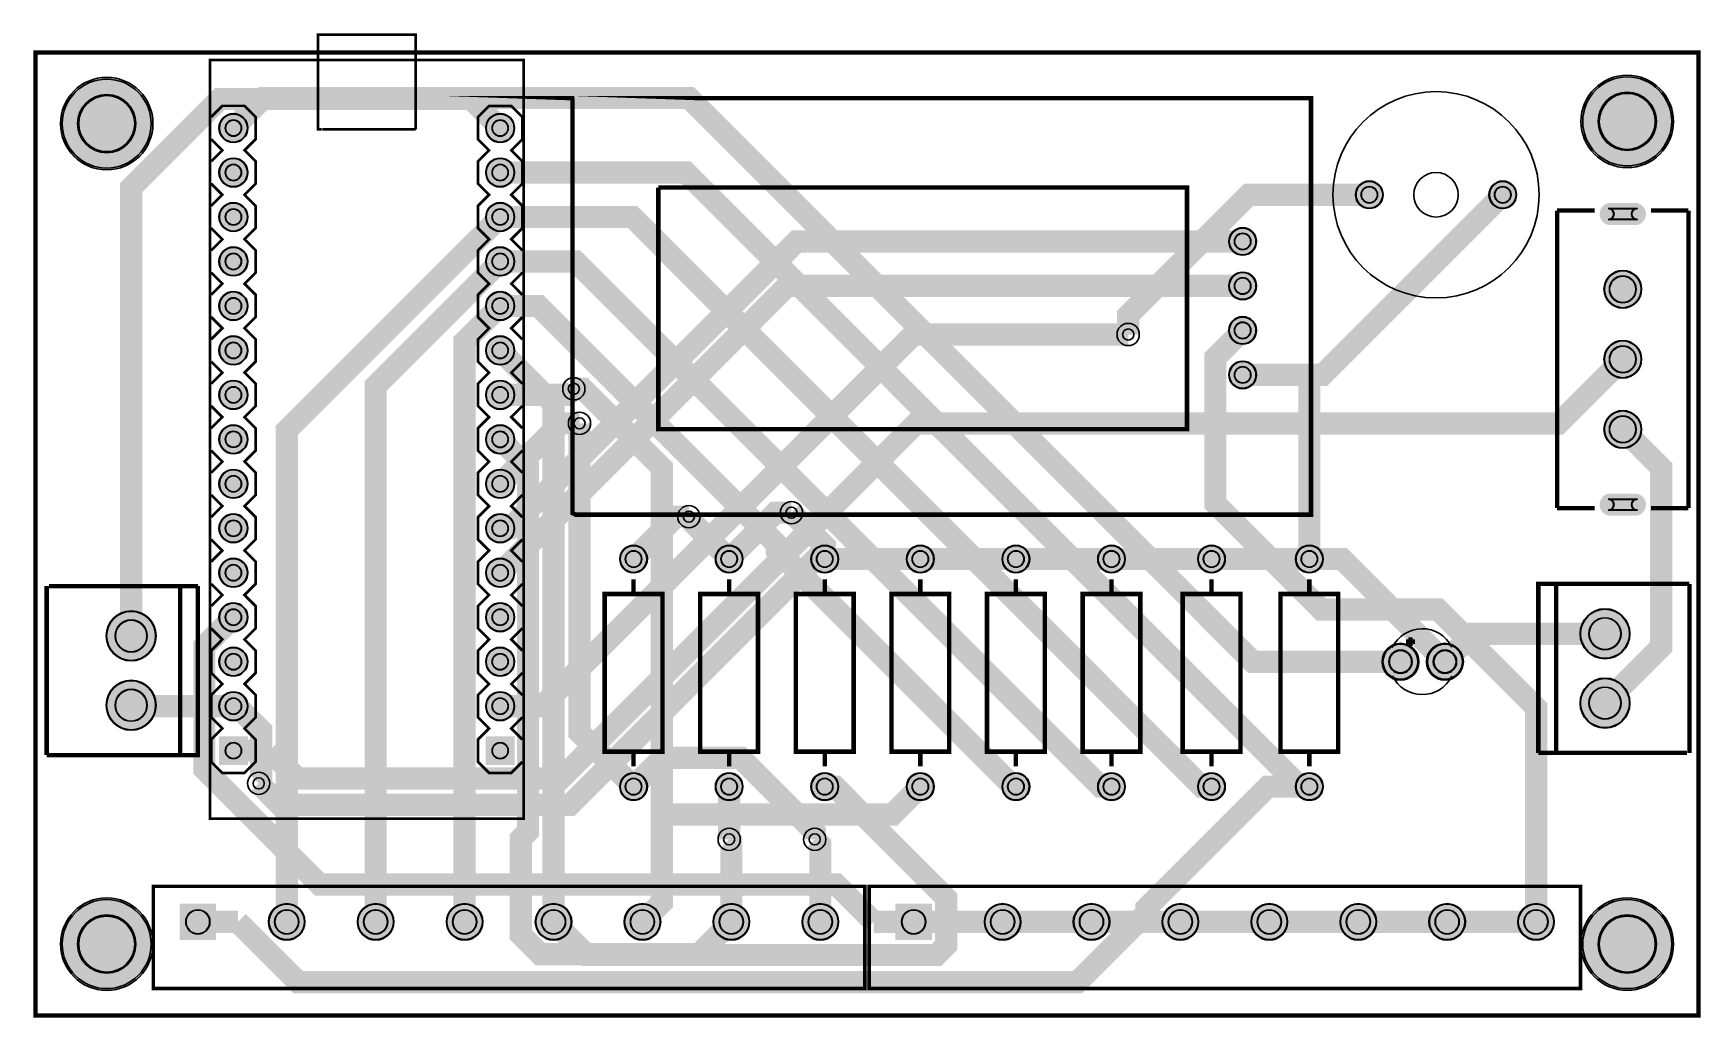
# Model space of a CAD drawing. Header units: millimetres. Extents: x -0.1 to 95.1, y -55.1 to 1.1.
import ezdxf

# ---------------------------------------------------------------- set-up
doc = ezdxf.new("R2010")
doc.units = ezdxf.units.MM
for name, color, linetype, true_color in [('BoardOutLine', 7, 'Continuous', 0xff00ff), ('BottomLayer', 7, 'Continuous', 0x0000ff), ('BottomSolderMaskLayer', 7, 'Continuous', 0xaa00ff), ('Document', 7, 'Continuous', 0xffffff), ('Hole', 7, 'Continuous', 0x222222), ('Multi-Layer', 7, 'Continuous', 0xc0c0c0), ('TopLayer', 7, 'Continuous', 0xff0000), ('TopSilkLayer', 7, 'Continuous', 0xffcc00), ('TopSolderMaskLayer', 7, 'Continuous', 0x800080)]:
    doc.layers.add(name, color=color, linetype=linetype, true_color=true_color)

msp = doc.modelspace()

# ---------------------------------------------------------------- hatches: boundary and pattern name
at = {"layer": 'BottomSolderMaskLayer'}
for points in [[(1.422009144018244, -4.064008128016212, 1), (6.706007112014181, -4.064008128016212, 1)], [(88.29018288036569, -3.9370078740156487, 1), (93.57418084836162, -3.9370078740156487, 1)], [(10.477622555245159, -4.318008636017225, 1), (12.128422656845363, -4.318008636017225, 1)], [(25.71765303530618, -4.318008636017225, 1), (27.368453136906385, -4.318008636017225, 1)], [(10.477622555245159, -6.858013716027358, 1), (12.128422656845363, -6.858013716027358, 1)], [(25.71765303530618, -6.858013716027358, 1), (27.368453136906385, -6.858013716027358, 1)], [(75.41275082550173, -8.128016256032424, 1), (76.98755397510804, -8.128016256032424, 1)], [(83.03276606553213, -8.128016256032424, 1), (84.60756921513844, -8.128016256032424, 1)], [(10.477622555245159, -9.39801879603749, 1), (12.128422656845363, -9.39801879603749, 1)], [(25.71765303530618, -9.39801879603749, 1), (27.368453136906385, -9.39801879603749, 1)], [(89.84483955634596, -9.85109220218435, -0.7853981633974483), (89.84483955634596, -8.60107950215895), (91.51152315637955, -8.60107950215895, -0.7853981633974483), (91.51152315637955, -9.85109220218435)], [(68.17373634747268, -10.79502159004312, 1), (69.748539497079, -10.79502159004312, 1)], [(10.477622555245159, -11.938023876047737, 1), (12.128422656845363, -11.938023876047737, 1)], [(25.71765303530618, -11.938023876047737, 1), (27.368453136906385, -11.938023876047737, 1)], [(68.17373634747268, -13.335026670053253, 1), (69.748539497079, -13.335026670053253, 1)], [(89.60317500635006, -13.526060452120873, 1), (91.75318770637546, -13.526060452120873, 1)], [(10.477622555245159, -14.47802895605787, 1), (12.128422656845363, -14.47802895605787, 1)], [(25.71765303530618, -14.47802895605787, 1), (27.368453136906385, -14.47802895605787, 1)], [(68.17373634747268, -15.8750317500635, 1), (69.748539497079, -15.8750317500635, 1)], [(10.477622555245159, -17.018034036068002, 1), (12.128422656845363, -17.018034036068002, 1)], [(25.71765303530618, -17.018034036068002, 1), (27.368453136906385, -17.018034036068002, 1)], [(89.60317500635006, -17.526060452120873, 1), (91.75318770637546, -17.526060452120873, 1)], [(68.17373634747268, -18.415036830073632, 1), (69.748539497079, -18.415036830073632, 1)], [(10.477622555245159, -19.558039116078135, 1), (12.128422656845363, -19.558039116078135, 1)], [(25.71765303530618, -19.558039116078135, 1), (27.368453136906385, -19.558039116078135, 1)], [(89.60317500635006, -21.52606045212076, 1), (91.75318770637546, -21.52606045212076, 1)], [(10.477622555245159, -22.09804419608838, 1), (12.128422656845363, -22.09804419608838, 1)], [(25.71765303530618, -22.09804419608838, 1), (27.368453136906385, -22.09804419608838, 1)], [(10.477622555245159, -24.638049276098513, 1), (12.128422656845363, -24.638049276098513, 1)], [(25.71765303530618, -24.638049276098513, 1), (27.368453136906385, -24.638049276098513, 1)], [(89.84483955634596, -26.451041402082684, -0.7853981633974483), (89.84483955634596, -25.201028702057283), (91.51152315637955, -25.201028702057283, -0.7853981633974483), (91.51152315637955, -26.451041402082684)], [(10.477622555245159, -27.178054356108646, 1), (12.128422656845363, -27.178054356108646, 1)], [(25.71765303530618, -27.178054356108646, 1), (27.368453136906385, -27.178054356108646, 1)], [(33.37566675133353, -28.933070866141748, 1), (34.95046990093983, -28.933070866141748, 1)], [(38.836677673355375, -28.933070866141748, 1), (40.41148082296167, -28.933070866141748, 1)], [(44.29768859537722, -28.933070866141748, 1), (45.87249174498351, -28.933070866141748, 1)], [(49.75869951739906, -28.933070866141748, 1), (51.333502667005355, -28.933070866141748, 1)], [(55.2197104394209, -28.933070866141748, 1), (56.7945135890272, -28.933070866141748, 1)], [(60.68072136144274, -28.933070866141748, 1), (62.25552451104904, -28.933070866141748, 1)], [(66.3957327914657, -28.933070866141748, 1), (67.97053594107201, -28.933070866141748, 1)], [(71.983743967488, -28.933070866141748, 1), (73.5585471170943, -28.933070866141748, 1)], [(10.477622555245159, -29.71805943611878, 1), (12.128422656845363, -29.71805943611878, 1)], [(25.71765303530618, -29.71805943611878, 1), (27.368453136906385, -29.71805943611878, 1)], [(10.477622555245159, -32.258064516129025, 1), (12.128422656845363, -32.258064516129025, 1)], [(25.71765303530618, -32.258064516129025, 1), (27.368453136906385, -32.258064516129025, 1)], [(4.03561087122174, -33.32613665227325, 1), (6.886410972821944, -33.32613665227325, 1)], [(88.2367792735586, -33.199136398272685, 1), (91.08757937515881, -33.199136398272685, 1)], [(10.477622555245159, -34.79806959613916, 1), (12.128422656845363, -34.79806959613916, 1)], [(25.71765303530618, -34.79806959613916, 1), (27.368453136906385, -34.79806959613916, 1)], [(76.92733045466082, -34.79806959613916, 1), (79.02893065786122, -34.79806959613916, 1)], [(79.46733553467095, -34.79806959613916, 1), (81.56893573787136, -34.79806959613916, 1)], [(4.03561087122174, -37.28600457200912, 1), (6.886410972821944, -37.28600457200912, 1)], [(88.2367792735586, -37.15900431800867, 1), (91.08757937515881, -37.15900431800867, 1)], [(10.477622555245159, -37.33807467614929, 1), (12.128422656845363, -37.33807467614929, 1)], [(25.71765303530618, -37.33807467614929, 1), (27.368453136906385, -37.33807467614929, 1)], [(12.12842265684526, -39.05267970535931), (12.12842265684526, -40.70347980695965), (10.477622555245034, -40.70347980695965), (10.477622555245034, -39.05267970535931)], [(27.368453136906282, -39.05267970535931), (27.368453136906282, -40.70347980695965), (25.717653035306057, -40.70347980695965), (25.717653035306057, -39.05267970535931)], [(33.37566675133353, -41.933070866141634, 1), (34.95046990093983, -41.933070866141634, 1)], [(38.836677673355375, -41.933070866141634, 1), (40.41148082296167, -41.933070866141634, 1)], [(44.29768859537722, -41.933070866141634, 1), (45.87249174498351, -41.933070866141634, 1)], [(49.75869951739906, -41.933070866141634, 1), (51.333502667005355, -41.933070866141634, 1)], [(55.2197104394209, -41.933070866141634, 1), (56.7945135890272, -41.933070866141634, 1)], [(60.68072136144274, -41.933070866141634, 1), (62.25552451104904, -41.933070866141634, 1)], [(66.3957327914657, -41.933070866141634, 1), (67.97053594107201, -41.933070866141634, 1)], [(71.983743967488, -41.933070866141634, 1), (73.5585471170943, -41.933070866141634, 1)], [(1.422009144018244, -50.92710185420367, 1), (6.706007112014181, -50.92710185420367, 1)], [(88.29018288036569, -50.92710185420367, 1), (93.57418084836162, -50.92710185420367, 1)], [(8.229616459233057, -48.61569723139439), (10.312420624841252, -48.61569723139439), (10.312420624841252, -50.6985013970027), (8.229616459233057, -50.6985013970027)], [(13.309626619253255, -49.657099314198604, 1), (15.392430784861585, -49.657099314198604, 1)], [(18.38963677927352, -49.657099314198604, 1), (20.47244094488185, -49.657099314198604, 1)], [(23.469646939294012, -49.657099314198604, 1), (25.552451104902342, -49.657099314198604, 1)], [(28.549657099314278, -49.657099314198604, 1), (30.632461264922608, -49.657099314198604, 1)], [(33.62966725933454, -49.657099314198604, 1), (35.712471424942876, -49.657099314198604, 1)], [(38.709677419354804, -49.657099314198604, 1), (40.79248158496314, -49.657099314198604, 1)], [(43.78968757937507, -49.657099314198604, 1), (45.87249174498341, -49.657099314198604, 1)], [(49.12369824739653, -48.61569723139439), (51.206502413004955, -48.61569723139439), (51.206502413004955, -50.6985013970027), (49.12369824739653, -50.6985013970027)], [(54.20370840741673, -49.657099314198604, 1), (56.286512573025064, -49.657099314198604, 1)], [(59.28371856743722, -49.657099314198604, 1), (61.36652273304556, -49.657099314198604, 1)], [(64.36372872745748, -49.657099314198604, 1), (66.44653289306582, -49.657099314198604, 1)], [(69.44373888747775, -49.657099314198604, 1), (71.52654305308609, -49.657099314198604, 1)], [(74.52374904749801, -49.657099314198604, 1), (76.60655321310635, -49.657099314198604, 1)], [(79.60375920751851, -49.657099314198604, 1), (81.68656337312684, -49.657099314198604, 1)], [(84.68376936753877, -49.657099314198604, 1), (86.76657353314711, -49.657099314198604, 1)]]:
    msp.add_hatch(color=256, dxfattribs=at).paths.add_polyline_path(points)
at = {"layer": 'Document'}
for points in [[(21.773050546101103, -0.44805689611382604), (21.773050546101103, 1.001930403860797), (21.72303784607584, 1.0519431038862876), (16.12301244602486, 1.0519431038862876), (16.07302514605044, 1.0019558039116419), (16.07302514605044, -4.398044196088335), (16.123037846075704, -4.448056896113826), (21.72303784607584, -4.448056896113826), (21.773050546101103, -4.398044196088335), (21.773050546101103, -0.49804419608835815), (21.673025146050122, -0.49804419608835815), (21.673025146050122, -4.2980695961391575), (21.623037846075704, -4.348056896113803), (16.22303784607584, -4.348056896113803), (16.17302514605035, -4.298044196088426), (16.17302514605035, 0.9519431038862649), (21.623037846075704, 0.9519431038862649), (21.673025146050122, 0.9019558039116191), (21.673025146050122, -0.44805689611382604), (21.673025146050122, -0.44805689611382604)], [(10.023037846075795, -43.698044196088404), (10.023037846075795, -0.49804419608835815), (16.07302514605044, -0.49804419608835815), (16.07302514605044, -0.3980441960884491), (10.023037846075795, -0.3980441960884491), (9.923037846075658, -0.49804419608835815), (9.923037846075658, -43.74805689611378), (9.973025146050304, -43.79804419608831), (27.87305054610124, -43.79804419608831), (27.92303784607566, -43.74805689611378), (27.92303784607566, -0.44805689611382604), (27.873025146050395, -0.3980441960884491), (21.82303784607575, -0.3980441960884491), (21.82303784607575, -0.49804419608835815), (27.82303784607575, -0.49804419608835815), (27.82303784607575, -43.698044196088404), (10.073025146050213, -43.698044196088404)]]:
    msp.add_hatch(color=256, dxfattribs=at).paths.add_polyline_path(points)
at = {"layer": 'Multi-Layer'}
for points in [[(10.50302260604526, -4.318008636017225, 1), (12.103022606045261, -4.318008636017225, 1)], [(25.743053086106283, -4.318008636017225, 1), (27.343053086106284, -4.318008636017225, 1)], [(10.50302260604526, -6.858013716027358, 1), (12.103022606045261, -6.858013716027358, 1)], [(25.743053086106283, -6.858013716027358, 1), (27.343053086106284, -6.858013716027358, 1)], [(75.43815087630183, -8.128016256032424, 1), (76.96215392430794, -8.128016256032424, 1)], [(83.05816611633223, -8.128016256032424, 1), (84.58216916433834, -8.128016256032424, 1)], [(10.50302260604526, -9.39801879603749, 1), (12.103022606045261, -9.39801879603749, 1)], [(25.743053086106283, -9.39801879603749, 1), (27.343053086106284, -9.39801879603749, 1)], [(89.8781813563628, -9.82608585217165, -0.7853981633974483), (89.8781813563628, -8.62608585217165), (91.47818135636271, -8.62608585217165, -0.7853981633974483), (91.47818135636271, -9.82608585217165)], [(68.19913639827278, -10.79502159004312, 1), (69.72313944627889, -10.79502159004312, 1)], [(10.50302260604526, -11.938023876047737, 1), (12.103022606045261, -11.938023876047737, 1)], [(25.743053086106283, -11.938023876047737, 1), (27.343053086106284, -11.938023876047737, 1)], [(68.19913639827278, -13.335026670053253, 1), (69.72313944627889, -13.335026670053253, 1)], [(89.62818135636276, -13.526060452120873, 1), (91.72818135636275, -13.526060452120873, 1)], [(10.50302260604526, -14.47802895605787, 1), (12.103022606045261, -14.47802895605787, 1)], [(25.743053086106283, -14.47802895605787, 1), (27.343053086106284, -14.47802895605787, 1)], [(68.19913639827278, -15.8750317500635, 1), (69.72313944627889, -15.8750317500635, 1)], [(10.50302260604526, -17.018034036068002, 1), (12.103022606045261, -17.018034036068002, 1)], [(25.743053086106283, -17.018034036068002, 1), (27.343053086106284, -17.018034036068002, 1)], [(89.62818135636276, -17.526060452120873, 1), (91.72818135636275, -17.526060452120873, 1)], [(68.19913639827278, -18.415036830073632, 1), (69.72313944627889, -18.415036830073632, 1)], [(10.50302260604526, -19.558039116078135, 1), (12.103022606045261, -19.558039116078135, 1)], [(25.743053086106283, -19.558039116078135, 1), (27.343053086106284, -19.558039116078135, 1)], [(89.62818135636276, -21.52606045212076, 1), (91.72818135636275, -21.52606045212076, 1)], [(10.50302260604526, -22.09804419608838, 1), (12.103022606045261, -22.09804419608838, 1)], [(25.743053086106283, -22.09804419608838, 1), (27.343053086106284, -22.09804419608838, 1)], [(10.50302260604526, -24.638049276098513, 1), (12.103022606045261, -24.638049276098513, 1)], [(25.743053086106283, -24.638049276098513, 1), (27.343053086106284, -24.638049276098513, 1)], [(89.8781813563628, -26.426035052069984, -0.7853981633974483), (89.8781813563628, -25.22603505206998), (91.47818135636271, -25.22603505206998, -0.7853981633974483), (91.47818135636271, -26.426035052069984)], [(10.50302260604526, -27.178054356108646, 1), (12.103022606045261, -27.178054356108646, 1)], [(25.743053086106283, -27.178054356108646, 1), (27.343053086106284, -27.178054356108646, 1)], [(33.401066802133634, -28.933070866141748, 1), (34.92506985013973, -28.933070866141748, 1)], [(38.862077724155476, -28.933070866141748, 1), (40.38608077216157, -28.933070866141748, 1)], [(44.32308864617732, -28.933070866141748, 1), (45.84709169418341, -28.933070866141748, 1)], [(49.78409956819916, -28.933070866141748, 1), (51.308102616205254, -28.933070866141748, 1)], [(55.245110490221, -28.933070866141748, 1), (56.769113538227096, -28.933070866141748, 1)], [(60.706121412242844, -28.933070866141748, 1), (62.23012446024894, -28.933070866141748, 1)], [(66.4211328422658, -28.933070866141748, 1), (67.94513589027191, -28.933070866141748, 1)], [(72.0091440182881, -28.933070866141748, 1), (73.5331470662942, -28.933070866141748, 1)], [(10.50302260604526, -29.71805943611878, 1), (12.103022606045261, -29.71805943611878, 1)], [(25.743053086106283, -29.71805943611878, 1), (27.343053086106284, -29.71805943611878, 1)], [(4.0610109220218416, -33.32613665227325, 1), (6.861010922021842, -33.32613665227325, 1)], [(10.50302260604526, -32.258064516129025, 1), (12.103022606045261, -32.258064516129025, 1)], [(25.743053086106283, -32.258064516129025, 1), (27.343053086106284, -32.258064516129025, 1)], [(88.2621793243587, -33.199136398272685, 1), (91.06217932435871, -33.199136398272685, 1)], [(10.50302260604526, -34.79806959613916, 1), (12.103022606045261, -34.79806959613916, 1)], [(25.743053086106283, -34.79806959613916, 1), (27.343053086106284, -34.79806959613916, 1)], [(76.97813055626102, -34.79806959613916, 1), (78.97813055626102, -34.79806959613916, 1)], [(79.51813563627115, -34.79806959613916, 1), (81.51813563627115, -34.79806959613916, 1)], [(4.0610109220218416, -37.28600457200912, 1), (6.861010922021842, -37.28600457200912, 1)], [(88.2621793243587, -37.15900431800867, 1), (91.06217932435871, -37.15900431800867, 1)], [(10.50302260604526, -37.33807467614929, 1), (12.103022606045261, -37.33807467614929, 1)], [(25.743053086106283, -37.33807467614929, 1), (27.343053086106284, -37.33807467614929, 1)], [(12.103022606045215, -39.07807975615947), (12.103022606045215, -40.67807975615949), (10.503022606045079, -40.67807975615949), (10.503022606045079, -39.07807975615947)], [(27.343053086106238, -39.07807975615947), (27.343053086106238, -40.67807975615949), (25.74305308610633, -40.67807975615949), (25.74305308610633, -39.07807975615947)], [(33.401066802133634, -41.933070866141634, 1), (34.92506985013973, -41.933070866141634, 1)], [(38.862077724155476, -41.933070866141634, 1), (40.38608077216157, -41.933070866141634, 1)], [(44.32308864617732, -41.933070866141634, 1), (45.84709169418341, -41.933070866141634, 1)], [(49.78409956819916, -41.933070866141634, 1), (51.308102616205254, -41.933070866141634, 1)], [(55.245110490221, -41.933070866141634, 1), (56.769113538227096, -41.933070866141634, 1)], [(60.706121412242844, -41.933070866141634, 1), (62.23012446024894, -41.933070866141634, 1)], [(66.4211328422658, -41.933070866141634, 1), (67.94513589027191, -41.933070866141634, 1)], [(72.0091440182881, -41.933070866141634, 1), (73.5331470662942, -41.933070866141634, 1)], [(8.255016510033101, -48.64109728219455), (10.287020574041208, -48.64109728219455), (10.287020574041208, -50.67310134620266), (8.255016510033101, -50.67310134620266)], [(13.335026670053356, -49.657099314198604, 1), (15.367030734061483, -49.657099314198604, 1)], [(18.41503683007362, -49.657099314198604, 1), (20.44704089408175, -49.657099314198604, 1)], [(23.495046990094114, -49.657099314198604, 1), (25.52705105410224, -49.657099314198604, 1)], [(28.57505715011438, -49.657099314198604, 1), (30.607061214122506, -49.657099314198604, 1)], [(33.65506731013464, -49.657099314198604, 1), (35.687071374142775, -49.657099314198604, 1)], [(38.735077470154906, -49.657099314198604, 1), (40.76708153416304, -49.657099314198604, 1)], [(43.81508763017517, -49.657099314198604, 1), (45.847091694183305, -49.657099314198604, 1)], [(49.14909829819658, -48.64109728219455), (51.18110236220468, -48.64109728219455), (51.18110236220468, -50.67310134620266), (49.14909829819658, -50.67310134620266)], [(54.22910845821683, -49.657099314198604, 1), (56.26111252222496, -49.657099314198604, 1)], [(59.30911861823732, -49.657099314198604, 1), (61.341122682245455, -49.657099314198604, 1)], [(64.38912877825759, -49.657099314198604, 1), (66.42113284226572, -49.657099314198604, 1)], [(69.46913893827785, -49.657099314198604, 1), (71.50114300228599, -49.657099314198604, 1)], [(74.54914909829812, -49.657099314198604, 1), (76.58115316230625, -49.657099314198604, 1)], [(79.62915925831861, -49.657099314198604, 1), (81.66116332232674, -49.657099314198604, 1)], [(84.70916941833887, -49.657099314198604, 1), (86.74117348234701, -49.657099314198604, 1)]]:
    msp.add_hatch(color=256, dxfattribs=at).paths.add_polyline_path(points)
at = {"layer": 'TopSolderMaskLayer'}
for points in [[(1.422009144018244, -4.064008128016212, 1), (6.706007112014181, -4.064008128016212, 1)], [(88.29018288036569, -3.9370078740156487, 1), (93.57418084836162, -3.9370078740156487, 1)], [(10.477622555245159, -4.318008636017225, 1), (12.128422656845363, -4.318008636017225, 1)], [(25.71765303530618, -4.318008636017225, 1), (27.368453136906385, -4.318008636017225, 1)], [(10.477622555245159, -6.858013716027358, 1), (12.128422656845363, -6.858013716027358, 1)], [(25.71765303530618, -6.858013716027358, 1), (27.368453136906385, -6.858013716027358, 1)], [(75.41275082550173, -8.128016256032424, 1), (76.98755397510804, -8.128016256032424, 1)], [(83.03276606553213, -8.128016256032424, 1), (84.60756921513844, -8.128016256032424, 1)], [(10.477622555245159, -9.39801879603749, 1), (12.128422656845363, -9.39801879603749, 1)], [(25.71765303530618, -9.39801879603749, 1), (27.368453136906385, -9.39801879603749, 1)], [(89.84483955634596, -9.85109220218435, -0.7853981633974483), (89.84483955634596, -8.60107950215895), (91.51152315637955, -8.60107950215895, -0.7853981633974483), (91.51152315637955, -9.85109220218435)], [(68.17373634747268, -10.79502159004312, 1), (69.748539497079, -10.79502159004312, 1)], [(10.477622555245159, -11.938023876047737, 1), (12.128422656845363, -11.938023876047737, 1)], [(25.71765303530618, -11.938023876047737, 1), (27.368453136906385, -11.938023876047737, 1)], [(68.17373634747268, -13.335026670053253, 1), (69.748539497079, -13.335026670053253, 1)], [(89.60317500635006, -13.526060452120873, 1), (91.75318770637546, -13.526060452120873, 1)], [(10.477622555245159, -14.47802895605787, 1), (12.128422656845363, -14.47802895605787, 1)], [(25.71765303530618, -14.47802895605787, 1), (27.368453136906385, -14.47802895605787, 1)], [(68.17373634747268, -15.8750317500635, 1), (69.748539497079, -15.8750317500635, 1)], [(10.477622555245159, -17.018034036068002, 1), (12.128422656845363, -17.018034036068002, 1)], [(25.71765303530618, -17.018034036068002, 1), (27.368453136906385, -17.018034036068002, 1)], [(89.60317500635006, -17.526060452120873, 1), (91.75318770637546, -17.526060452120873, 1)], [(68.17373634747268, -18.415036830073632, 1), (69.748539497079, -18.415036830073632, 1)], [(10.477622555245159, -19.558039116078135, 1), (12.128422656845363, -19.558039116078135, 1)], [(25.71765303530618, -19.558039116078135, 1), (27.368453136906385, -19.558039116078135, 1)], [(89.60317500635006, -21.52606045212076, 1), (91.75318770637546, -21.52606045212076, 1)], [(10.477622555245159, -22.09804419608838, 1), (12.128422656845363, -22.09804419608838, 1)], [(25.71765303530618, -22.09804419608838, 1), (27.368453136906385, -22.09804419608838, 1)], [(10.477622555245159, -24.638049276098513, 1), (12.128422656845363, -24.638049276098513, 1)], [(25.71765303530618, -24.638049276098513, 1), (27.368453136906385, -24.638049276098513, 1)], [(89.84483955634596, -26.451041402082684, -0.7853981633974483), (89.84483955634596, -25.201028702057283), (91.51152315637955, -25.201028702057283, -0.7853981633974483), (91.51152315637955, -26.451041402082684)], [(10.477622555245159, -27.178054356108646, 1), (12.128422656845363, -27.178054356108646, 1)], [(25.71765303530618, -27.178054356108646, 1), (27.368453136906385, -27.178054356108646, 1)], [(33.37566675133353, -28.933070866141748, 1), (34.95046990093983, -28.933070866141748, 1)], [(38.836677673355375, -28.933070866141748, 1), (40.41148082296167, -28.933070866141748, 1)], [(44.29768859537722, -28.933070866141748, 1), (45.87249174498351, -28.933070866141748, 1)], [(49.75869951739906, -28.933070866141748, 1), (51.333502667005355, -28.933070866141748, 1)], [(55.2197104394209, -28.933070866141748, 1), (56.7945135890272, -28.933070866141748, 1)], [(60.68072136144274, -28.933070866141748, 1), (62.25552451104904, -28.933070866141748, 1)], [(66.3957327914657, -28.933070866141748, 1), (67.97053594107201, -28.933070866141748, 1)], [(71.983743967488, -28.933070866141748, 1), (73.5585471170943, -28.933070866141748, 1)], [(10.477622555245159, -29.71805943611878, 1), (12.128422656845363, -29.71805943611878, 1)], [(25.71765303530618, -29.71805943611878, 1), (27.368453136906385, -29.71805943611878, 1)], [(10.477622555245159, -32.258064516129025, 1), (12.128422656845363, -32.258064516129025, 1)], [(25.71765303530618, -32.258064516129025, 1), (27.368453136906385, -32.258064516129025, 1)], [(4.03561087122174, -33.32613665227325, 1), (6.886410972821944, -33.32613665227325, 1)], [(88.2367792735586, -33.199136398272685, 1), (91.08757937515881, -33.199136398272685, 1)], [(10.477622555245159, -34.79806959613916, 1), (12.128422656845363, -34.79806959613916, 1)], [(25.71765303530618, -34.79806959613916, 1), (27.368453136906385, -34.79806959613916, 1)], [(76.92733045466082, -34.79806959613916, 1), (79.02893065786122, -34.79806959613916, 1)], [(79.46733553467095, -34.79806959613916, 1), (81.56893573787136, -34.79806959613916, 1)], [(4.03561087122174, -37.28600457200912, 1), (6.886410972821944, -37.28600457200912, 1)], [(88.2367792735586, -37.15900431800867, 1), (91.08757937515881, -37.15900431800867, 1)], [(10.477622555245159, -37.33807467614929, 1), (12.128422656845363, -37.33807467614929, 1)], [(25.71765303530618, -37.33807467614929, 1), (27.368453136906385, -37.33807467614929, 1)], [(12.12842265684526, -39.05267970535931), (12.12842265684526, -40.70347980695965), (10.477622555245034, -40.70347980695965), (10.477622555245034, -39.05267970535931)], [(27.368453136906282, -39.05267970535931), (27.368453136906282, -40.70347980695965), (25.717653035306057, -40.70347980695965), (25.717653035306057, -39.05267970535931)], [(33.37566675133353, -41.933070866141634, 1), (34.95046990093983, -41.933070866141634, 1)], [(38.836677673355375, -41.933070866141634, 1), (40.41148082296167, -41.933070866141634, 1)], [(44.29768859537722, -41.933070866141634, 1), (45.87249174498351, -41.933070866141634, 1)], [(49.75869951739906, -41.933070866141634, 1), (51.333502667005355, -41.933070866141634, 1)], [(55.2197104394209, -41.933070866141634, 1), (56.7945135890272, -41.933070866141634, 1)], [(60.68072136144274, -41.933070866141634, 1), (62.25552451104904, -41.933070866141634, 1)], [(66.3957327914657, -41.933070866141634, 1), (67.97053594107201, -41.933070866141634, 1)], [(71.983743967488, -41.933070866141634, 1), (73.5585471170943, -41.933070866141634, 1)], [(1.422009144018244, -50.92710185420367, 1), (6.706007112014181, -50.92710185420367, 1)], [(88.29018288036569, -50.92710185420367, 1), (93.57418084836162, -50.92710185420367, 1)], [(8.229616459233057, -48.61569723139439), (10.312420624841252, -48.61569723139439), (10.312420624841252, -50.6985013970027), (8.229616459233057, -50.6985013970027)], [(13.309626619253255, -49.657099314198604, 1), (15.392430784861585, -49.657099314198604, 1)], [(18.38963677927352, -49.657099314198604, 1), (20.47244094488185, -49.657099314198604, 1)], [(23.469646939294012, -49.657099314198604, 1), (25.552451104902342, -49.657099314198604, 1)], [(28.549657099314278, -49.657099314198604, 1), (30.632461264922608, -49.657099314198604, 1)], [(33.62966725933454, -49.657099314198604, 1), (35.712471424942876, -49.657099314198604, 1)], [(38.709677419354804, -49.657099314198604, 1), (40.79248158496314, -49.657099314198604, 1)], [(43.78968757937507, -49.657099314198604, 1), (45.87249174498341, -49.657099314198604, 1)], [(49.12369824739653, -48.61569723139439), (51.206502413004955, -48.61569723139439), (51.206502413004955, -50.6985013970027), (49.12369824739653, -50.6985013970027)], [(54.20370840741673, -49.657099314198604, 1), (56.286512573025064, -49.657099314198604, 1)], [(59.28371856743722, -49.657099314198604, 1), (61.36652273304556, -49.657099314198604, 1)], [(64.36372872745748, -49.657099314198604, 1), (66.44653289306582, -49.657099314198604, 1)], [(69.44373888747775, -49.657099314198604, 1), (71.52654305308609, -49.657099314198604, 1)], [(74.52374904749801, -49.657099314198604, 1), (76.60655321310635, -49.657099314198604, 1)], [(79.60375920751851, -49.657099314198604, 1), (81.68656337312684, -49.657099314198604, 1)], [(84.68376936753877, -49.657099314198604, 1), (86.76657353314711, -49.657099314198604, 1)]]:
    msp.add_hatch(color=256, dxfattribs=at).paths.add_polyline_path(points)

# ---------------------------------------------------------------- linework, layer by layer
at = {"layer": 'BoardOutLine', "const_width": 0.25400050800101603}
msp.add_lwpolyline([(0, 0), (95, 0), (95, -54.999999999999886), (0, -54.999999999999886), (0, 0)], close=True, dxfattribs=at)
at = {"layer": 'BottomLayer', "const_width": 1.27000254000508}
for points in [[(11.30302260604526, -4.318008636017225), (13.018288036576223, -2.6027432054863766), (37.34366268732538, -2.6027432054863766), (69.53898907797816, -34.79806959613916), (77.97815595631187, -34.79806959613916)], [(72.77114554229115, -41.93294386588775), (72.23342646685296, -41.93294386588775), (37.15849631699257, -6.858013716027358), (26.543053086106283, -6.858013716027358)], [(76.20015240030489, -8.128016256032424), (69.30810261620536, -8.128016256032424), (62.423418846837876, -15.012700025400022), (62.423418846837876, -16.108966217932334)], [(83.82016764033528, -8.128016256032424), (73.53314706629408, -18.415036830073632), (72.77114554229115, -18.415036830073632)], [(26.543053086106283, -9.39801879603749), (14.35102870205742, -21.590043180086354), (14.35102870205742, -49.657099314198604)], [(67.18313436626886, -41.93294386588775), (66.63271526543053, -41.93294386588775), (34.0977901955805, -9.39801879603749), (26.543053086106283, -9.39801879603749)], [(26.543053086106283, -11.938023876047737), (19.431038862077685, -19.050038100076108), (19.431038862077685, -49.657099314198604)], [(61.46812293624589, -41.93294386588775), (60.847345694691285, -41.93294386588775), (30.852425704851612, -11.938023876047737), (26.543053086106283, -11.938023876047737)], [(26.543053086106283, -14.47802895605787), (24.511049022098177, -16.510033020065976), (24.511049022098177, -49.657099314198604)], [(56.00711201422405, -41.93294386588775), (55.85572771145553, -41.93294386588775), (42.35458470916933, -28.431800863601666), (42.35458470916933, -28.09880619761236), (28.73380746761495, -14.47802895605787), (26.543053086106283, -14.47802895605787)], [(68.96113792227584, -15.8750317500635), (67.40259080518149, -17.433578867157735), (67.40259080518149, -25.75742951485904), (73.45694691389372, -31.811785623571154), (80.12344424688854, -31.811785623571154), (85.72517145034294, -37.41351282702567), (85.72517145034294, -49.657099314198604)], [(26.543053086106283, -17.018034036068002), (29.591059182118443, -20.066040132080275), (29.591059182118443, -49.657099314198604)], [(72.77114554229115, -18.415036830073632), (68.96113792227584, -18.415036830073632)], [(72.77114554229115, -28.93294386588775), (72.77114554229115, -18.415036830073632)], [(35.7823215646431, -43.522225044450124), (35.7823215646431, -23.716281432562823), (31.276098552197027, -19.210058420116866), (30.74879349758703, -19.210058420116866)], [(31.076454152908354, -21.17957835915672), (31.076454152908354, -38.846329692659424), (34.16306832613668, -41.93294386588775)], [(90.67818135636276, -21.52603505207003), (92.86893573787142, -23.71678943357881), (92.86893573787142, -33.952247904495835), (89.6621793243587, -37.15900431800867)], [(26.543053086106283, -22.09804419608838), (28.13208026416055, -23.687071374142647), (28.13208026416055, -44.4993649987299), (27.726695453390903, -44.90474980949955), (27.726695453390903, -50.39852679705348), (28.824739649479397, -51.49657099314197), (37.91160782321572, -51.49657099314197), (39.75107950215897, -49.657099314198604)], [(43.18592837185679, -26.28524257048514), (45.085090170180365, -28.184404368808714), (45.085090170180365, -28.93294386588775)], [(39.62407924815852, -28.93294386588775), (37.323342646685205, -26.632207264414546), (37.323342646685205, -26.513843027686107)], [(5.461010922021842, -37.28600457200912), (5.513081026162126, -37.33807467614929), (11.30302260604526, -37.33807467614929)], [(11.30302260604526, -37.33807467614929), (11.501905003809952, -37.33807467614929), (12.892049784099527, -38.728219456438865), (12.892049784099527, -41.60680721361439), (12.750063500126998, -41.74879349758692)], [(50.54610109220221, -41.93294386588775), (48.95681991363995, -43.522225044450124), (35.7823215646431, -43.522225044450124)], [(34.67106934213871, -49.657099314198604), (35.7823215646431, -48.5458470916941), (35.7823215646431, -43.522225044450124)], [(39.75107950215897, -49.657099314198604), (39.75107950215897, -45.07289814579633), (39.62407924815852, -44.94589789179577)], [(44.83108966217924, -49.657099314198604), (44.83108966217924, -45.26136652273294), (44.51562103124206, -44.94589789179577)], [(55.245110490220895, -49.657099314198604), (50.16510033020063, -49.657099314198604)], [(65.40513081026165, -49.657099314198604), (60.32512065024139, -49.657099314198604)]]:
    msp.add_lwpolyline(points, dxfattribs=at)
at = {"layer": 'BottomSolderMaskLayer'}
for points in [[(89.84483955634596, -8.913453408473606), (91.51152315637955, -8.913453408473606)], [(89.84483955634596, -9.538459758486306), (91.51152315637955, -9.538459758486306)], [(89.84483955634596, -25.513635292017035), (91.51152315637955, -25.513635292017035)], [(89.84483955634596, -26.138641642029732), (91.51152315637955, -26.138641642029732)], [(9.271148717297592, -48.96534798069594), (9.270888366776717, -48.96534798069594)], [(14.351158877317857, -48.96534798069594), (14.350898526796982, -48.96534798069594)], [(19.431169037338123, -48.96534798069594), (19.430908686817475, -48.96534798069594)], [(24.511179197358388, -48.96534798069594), (24.51091884683774, -48.96534798069594)], [(29.591189357378653, -48.96534798069594), (29.590929006858005, -48.96534798069594)], [(34.67119951739892, -48.96534798069594), (34.6709391668785, -48.96534798069594)], [(39.75120967741941, -48.96534798069594), (39.75094932689876, -48.96534798069594)], [(44.831219837439676, -48.96534798069594), (44.83095948691903, -48.96534798069594)], [(50.16523050546107, -48.96534798069594), (50.16497015494042, -48.96534798069594)], [(55.24524066548133, -48.96534798069594), (55.244980314960685, -48.96534798069594)], [(60.3252508255016, -48.96534798069594), (60.32499047498095, -48.96534798069594)], [(65.40526098552186, -48.96534798069594), (65.40500063500144, -48.96534798069594)], [(70.48527114554236, -48.96534798069594), (70.48501079502171, -48.96534798069594)], [(75.56528130556262, -48.96534798069594), (75.56502095504197, -48.96534798069594)], [(80.64529146558289, -48.96534798069594), (80.64503111506224, -48.96534798069594)], [(85.72530162560315, -48.96534798069594), (85.72504127508273, -48.96534798069594)], [(9.271148717297592, -50.34885064770127), (9.270888366776717, -50.34885064770127)], [(14.351158877317857, -50.34885064770127), (14.350898526796982, -50.34885064770127)], [(19.431169037338123, -50.34885064770127), (19.430908686817475, -50.34885064770127)], [(24.511179197358388, -50.34885064770127), (24.51091884683774, -50.34885064770127)], [(29.591189357378653, -50.34885064770127), (29.590929006858005, -50.34885064770127)], [(34.67119951739892, -50.34885064770127), (34.6709391668785, -50.34885064770127)], [(39.75120967741941, -50.34885064770127), (39.75094932689876, -50.34885064770127)], [(44.831219837439676, -50.34885064770127), (44.83095948691903, -50.34885064770127)], [(50.16523050546107, -50.34885064770127), (50.16497015494042, -50.34885064770127)], [(55.24524066548133, -50.34885064770127), (55.244980314960685, -50.34885064770127)], [(60.3252508255016, -50.34885064770127), (60.32499047498095, -50.34885064770127)], [(65.40526098552186, -50.34885064770127), (65.40500063500144, -50.34885064770127)], [(70.48527114554236, -50.34885064770127), (70.48501079502171, -50.34885064770127)], [(75.56528130556262, -50.34885064770127), (75.56502095504197, -50.34885064770127)], [(80.64529146558289, -50.34885064770127), (80.64503111506224, -50.34885064770127)], [(85.72530162560315, -50.34885064770127), (85.72504127508273, -50.34885064770127)]]:
    msp.add_lwpolyline(points, close=True, dxfattribs=at)
for centre, radius in [((4.064008128016212, -4.064008128016212), 2.641998983997968), ((90.93218186436366, -3.9370078740156487), 2.641998983997968), ((4.064262128524433, -4.064008128016212), 1.664248), ((90.93243586487188, -3.9370078740156487), 1.664248), ((11.30302260604526, -4.318008636017225), 0.8254000508001016), ((26.543053086106283, -4.318008636017225), 0.8254000508001016), ((11.303048006096105, -4.317983235966381), 0.4643006318270701), ((26.543053086106283, -4.318008636017225), 0.4643006318270701), ((11.30302260604526, -6.858013716027358), 0.8254000508001016), ((11.302565405130736, -6.857480314960526), 0.4643006318270701), ((26.543053086106283, -6.858013716027358), 0.8254000508001016), ((26.54307848615713, -6.858039116078203), 0.4643006318270701), ((76.20015240030489, -8.128016256032424), 0.7874015748031498), ((83.82016764033528, -8.128016256032424), 0.7874015748031498), ((11.30302260604526, -9.39801879603749), 0.8254000508001016), ((26.543053086106283, -9.39801879603749), 0.8254000508001016), ((76.20015240030489, -8.128016256032424), 0.47244094488188987), ((83.82016764033528, -8.128016256032424), 0.47244094488188987), ((11.303048006096105, -9.397967995935915), 0.4643006318270701), ((26.54259588519176, -9.398526797053592), 0.4643006318270701), ((68.96113792227584, -10.79502159004312), 0.7874015748031498), ((68.96113792227584, -10.79502159004312), 0.47244094488188987), ((11.30302260604526, -11.938023876047737), 0.8254000508001016), ((26.543053086106283, -11.938023876047737), 0.8254000508001016), ((11.302565405130736, -11.937490474980905), 0.4643006318270701), ((26.54307848615713, -11.938049276098582), 0.4643006318270701), ((68.96113792227584, -13.335026670053253), 0.7874015748031498), ((68.96113792227584, -13.335026670053253), 0.47244094488188987), ((90.67818135636276, -13.526060452120873), 1.0750063500127), ((90.67818135636276, -13.526060452120873), 0.7678746810642624), ((11.30302260604526, -14.47802895605787), 0.8254000508001016), ((11.303048006096105, -14.477978155956293), 0.4643006318270701), ((26.543053086106283, -14.47802895605787), 0.8254000508001016), ((26.54259588519176, -14.478536957073857), 0.4643006318270701), ((68.96113792227584, -15.8750317500635), 0.7874015748031498), ((11.30302260604526, -17.018034036068002), 0.8254000508001016), ((26.543053086106283, -17.018034036068002), 0.8254000508001016), ((68.96113792227584, -15.8750317500635), 0.47244094488188987), ((11.302565405130736, -17.01750063500117), 0.4643006318270701), ((26.54307848615713, -17.018059436118847), 0.4643006318270701), ((90.67818135636276, -17.526060452120873), 1.0750063500127), ((90.67818135636276, -17.526060452120873), 0.7678746810642624), ((68.96113792227584, -18.415036830073632), 0.7874015748031498), ((68.96113792227584, -18.415036830073632), 0.47244094488188987), ((11.30302260604526, -19.558039116078135), 0.8254000508001016), ((26.543053086106283, -19.558039116078135), 0.8254000508001016), ((11.303048006096105, -19.55798831597656), 0.4643006318270701), ((26.54259588519176, -19.558547117094122), 0.4643006318270701), ((90.67818135636276, -21.52606045212076), 1.0750063500127), ((90.67818135636276, -21.52606045212076), 0.7678746810642624), ((11.30302260604526, -22.09804419608838), 0.8254000508001016), ((11.302565405130736, -22.09751079502155), 0.4643006318270701), ((26.543053086106283, -22.09804419608838), 0.8254000508001016), ((26.54307848615713, -22.098069596139226), 0.4643006318270701), ((11.30302260604526, -24.638049276098513), 0.8254000508001016), ((26.543053086106283, -24.638049276098513), 0.8254000508001016), ((11.303048006096105, -24.637998475996937), 0.4643006318270701), ((26.54259588519176, -24.638582677165346), 0.4643006318270701), ((11.30302260604526, -27.178054356108646), 0.8254000508001016), ((26.543053086106283, -27.178054356108646), 0.8254000508001016), ((11.302565405130736, -27.177520955041814), 0.4643006318270701), ((26.54307848615713, -27.178054356108646), 0.4643006318270701), ((34.16306832613668, -28.933070866141748), 0.7874015748031498), ((34.16306832613668, -28.933147066294055), 0.47244094488188987), ((39.62407924815852, -28.933070866141748), 0.7874015748031498), ((39.62407924815852, -28.933147066294055), 0.47244094488188987), ((45.085090170180365, -28.933070866141748), 0.7874015748031498), ((45.085090170180365, -28.933147066294055), 0.47244094488188987), ((50.54610109220221, -28.933070866141748), 0.7874015748031498), ((50.54610109220221, -28.933147066294055), 0.47244094488188987), ((56.00711201422405, -28.933070866141748), 0.7874015748031498), ((56.00711201422405, -28.933147066294055), 0.47244094488188987), ((61.46812293624589, -28.933070866141748), 0.7874015748031498), ((61.46812293624589, -28.933147066294055), 0.47244094488188987), ((67.18313436626886, -28.933070866141748), 0.7874015748031498), ((67.18313436626886, -28.933147066294055), 0.47244094488188987), ((72.77114554229115, -28.933070866141748), 0.7874015748031498), ((72.77114554229115, -28.933147066294055), 0.47244094488188987), ((11.30302260604526, -29.71805943611878), 0.8254000508001016), ((11.303048006096105, -29.718008636017203), 0.4643006318270701), ((26.543053086106283, -29.71805943611878), 0.8254000508001016), ((26.54259588519176, -29.718567437134766), 0.4643006318270701), ((11.30302260604526, -32.258064516129025), 0.8254000508001016), ((26.543053086106283, -32.258064516129025), 0.8254000508001016), ((5.461010922021842, -33.32613665227325), 1.425400050800102), ((11.302565405130736, -32.25750571501146), 0.4643006318270701), ((26.54307848615713, -32.258064516129025), 0.4643006318270701), ((89.6621793243587, -33.199136398272685), 1.425400050800102), ((89.6621793243587, -33.199136398272685), 0.9163286040857798), ((5.461010922021842, -33.32613665227325), 0.9163286040857798), ((11.30302260604526, -34.79806959613916), 0.8254000508001016), ((26.543053086106283, -34.79806959613916), 0.8254000508001016), ((77.97813055626102, -34.79806959613916), 1.050800101600203), ((77.97815595631187, -34.79806959613916), 0.667259399034927), ((80.51813563627115, -34.79806959613916), 1.050800101600203), ((80.518161036322, -34.79806959613916), 0.667259399034927), ((11.303048006096105, -34.79799339598674), 0.4643006318270701), ((26.54259588519176, -34.798552197104414), 0.4643006318270701), ((5.461010922021842, -37.28600457200912), 1.425400050800102), ((89.6621793243587, -37.15900431800867), 1.425400050800102), ((5.461010922021842, -37.28600457200912), 0.9163286040857798), ((11.30302260604526, -37.33807467614929), 0.8254000508001016), ((11.30302260604526, -37.33807467614929), 0.4643006318270701), ((26.543053086106283, -37.33807467614929), 0.8254000508001016), ((26.54307848615713, -37.33807467614929), 0.4643006318270701), ((89.6621793243587, -37.15900431800867), 0.9163286040857798), ((11.30302260604526, -39.87807975615942), 0.4643006318270701), ((26.543053086106283, -39.87807975615942), 0.4643006318270701), ((34.16306832613668, -41.933070866141634), 0.7874015748031498), ((34.16306832613668, -41.93309626619248), 0.47244094488188987), ((39.62407924815852, -41.933070866141634), 0.7874015748031498), ((39.62407924815852, -41.93309626619248), 0.47244094488188987), ((45.085090170180365, -41.933070866141634), 0.7874015748031498), ((45.085090170180365, -41.93309626619248), 0.47244094488188987), ((50.54610109220221, -41.933070866141634), 0.7874015748031498), ((50.54610109220221, -41.93309626619248), 0.47244094488188987), ((56.00711201422405, -41.933070866141634), 0.7874015748031498), ((56.00711201422405, -41.93309626619248), 0.47244094488188987), ((61.46812293624589, -41.933070866141634), 0.7874015748031498), ((61.46812293624589, -41.93309626619248), 0.47244094488188987), ((67.18313436626886, -41.933070866141634), 0.7874015748031498), ((67.18313436626886, -41.93309626619248), 0.47244094488188987), ((72.77114554229115, -41.933070866141634), 0.7874015748031498), ((72.77114554229115, -41.93309626619248), 0.47244094488188987), ((4.064008128016212, -50.92710185420367), 2.641998983997968), ((90.93218186436366, -50.92710185420367), 2.641998983997968), ((4.064262128524433, -50.92710185420367), 1.664248), ((14.35102870205742, -49.657099314198604), 1.0414020828041657), ((19.431038862077685, -49.657099314198604), 1.0414020828041657), ((24.511049022098177, -49.657099314198604), 1.0414020828041657), ((29.591059182118443, -49.657099314198604), 1.0414020828041657), ((34.67106934213871, -49.657099314198604), 1.0414020828041657), ((39.75107950215897, -49.657099314198604), 1.0414020828041657), ((44.83108966217924, -49.657099314198604), 1.0414020828041657), ((55.245110490220895, -49.657099314198604), 1.0414020828041657), ((60.32512065024139, -49.657099314198604), 1.0414020828041657), ((65.40513081026165, -49.657099314198604), 1.0414020828041657), ((70.48514097028192, -49.657099314198604), 1.0414020828041657), ((75.56515113030218, -49.657099314198604), 1.0414020828041657), ((80.64516129032268, -49.657099314198604), 1.0414020828041657), ((85.72517145034294, -49.657099314198604), 1.0414020828041657), ((90.93243586487188, -50.92710185420367), 1.664248)]:
    msp.add_circle(centre, radius, dxfattribs=at)
for centre, radius, start, end in [((89.84483955634596, -9.225956583479956), 0.31250317500635005, 270, 90), ((91.51152315637955, -9.225956583479956), 0.31250317500635005, 90, 270), ((89.84483955634596, -25.826138467023384), 0.31250317500635005, 270, 90), ((91.51152315637955, -25.826138467023384), 0.31250317500635005, 90, 270), ((9.270888366776717, -49.657099314198604), 0.691751333502667, 90, 270), ((9.271148717297592, -49.657099314198604), 0.691751333502667, 270, 90), ((14.350898526796982, -49.657099314198604), 0.691751333502667, 90, 270), ((14.351158877317857, -49.657099314198604), 0.691751333502667, 270, 90), ((19.430908686817475, -49.657099314198604), 0.691751333502667, 90, 270), ((19.431169037338123, -49.657099314198604), 0.691751333502667, 270, 90), ((24.51091884683774, -49.657099314198604), 0.691751333502667, 90, 270), ((24.511179197358388, -49.657099314198604), 0.691751333502667, 270, 90), ((29.590929006858005, -49.657099314198604), 0.691751333502667, 90, 270), ((29.591189357378653, -49.657099314198604), 0.691751333502667, 270, 90), ((34.6709391668785, -49.657099314198604), 0.691751333502667, 90, 270), ((34.67119951739892, -49.657099314198604), 0.691751333502667, 270, 90), ((39.75094932689876, -49.657099314198604), 0.691751333502667, 90, 270), ((39.75120967741941, -49.657099314198604), 0.691751333502667, 270, 90), ((44.83095948691903, -49.657099314198604), 0.691751333502667, 90, 270), ((44.831219837439676, -49.657099314198604), 0.691751333502667, 270, 90), ((50.16497015494042, -49.657099314198604), 0.691751333502667, 90, 270), ((50.16523050546107, -49.657099314198604), 0.691751333502667, 270, 90), ((55.244980314960685, -49.657099314198604), 0.691751333502667, 90, 270), ((55.24524066548133, -49.657099314198604), 0.691751333502667, 270, 90), ((60.32499047498095, -49.657099314198604), 0.691751333502667, 90, 270), ((60.3252508255016, -49.657099314198604), 0.691751333502667, 270, 90), ((65.40500063500144, -49.657099314198604), 0.691751333502667, 90, 270), ((65.40526098552186, -49.657099314198604), 0.691751333502667, 270, 90), ((70.48501079502171, -49.657099314198604), 0.691751333502667, 90, 270), ((70.48527114554236, -49.657099314198604), 0.691751333502667, 270, 90), ((75.56502095504197, -49.657099314198604), 0.691751333502667, 90, 270), ((75.56528130556262, -49.657099314198604), 0.691751333502667, 270, 90), ((80.64503111506224, -49.657099314198604), 0.691751333502667, 90, 270), ((80.64529146558289, -49.657099314198604), 0.691751333502667, 270, 90), ((85.72504127508273, -49.657099314198604), 0.691751333502667, 90, 270), ((85.72530162560315, -49.657099314198604), 0.691751333502667, 270, 90)]:
    msp.add_arc(centre, radius, start, end, dxfattribs=at)
at = {"layer": 'Document', "const_width": 0.25400050800101603}
msp.add_lwpolyline([(35.58115316230624, -7.7150114300227415), (65.78079756159514, -7.7150114300227415), (65.78079756159514, -21.51485902971808), (35.58013716027426, -21.51485902971808), (35.58013716027426, -7.7150114300227415)], dxfattribs=at)
at = {"layer": 'Document'}
msp.add_circle((80.01016002031997, -8.128016256032424), 1.27000254000508, dxfattribs=at)
at = {"layer": 'Hole'}
for centre in [(62.423418846837876, -16.108966217932334), (30.74879349758703, -19.210058420116866), (31.076454152908354, -21.17957835915672), (37.323342646685205, -26.513843027686107), (43.18592837185679, -26.28524257048514), (12.750063500126998, -41.74879349758692), (39.62407924815852, -44.94589789179577), (44.51562103124206, -44.94589789179577)]:
    msp.add_circle(centre, 0.31750063500127, dxfattribs=at)
at = {"layer": 'Multi-Layer'}
for points in [[(89.8781813563628, -8.925958851917652), (91.47818135636271, -8.925958851917652)], [(89.8781813563628, -9.525958851917654), (91.47818135636271, -9.525958851917654)], [(89.8781813563628, -25.526136652273248), (91.47818135636271, -25.526136652273248)], [(89.8781813563628, -26.12613665227325), (91.47818135636271, -26.12613665227325)], [(9.271145542291151, -48.982219964439906), (9.270891541783158, -48.982219964439906)], [(14.351155702311416, -48.982219964439906), (14.350901701803423, -48.982219964439906)], [(19.43116586233168, -48.982219964439906), (19.430911861823688, -48.982219964439906)], [(24.511176022352174, -48.982219964439906), (24.510922021843953, -48.982219964439906)], [(29.59118618237244, -48.982219964439906), (29.590932181864446, -48.982219964439906)], [(34.671196342392705, -48.982219964439906), (34.67094234188471, -48.982219964439906)], [(39.75120650241297, -48.982219964439906), (39.750952501904976, -48.982219964439906)], [(44.83121666243346, -48.982219964439906), (44.83096266192524, -48.982219964439906)], [(50.16522733045463, -48.982219964439906), (50.16497332994663, -48.982219964439906)], [(55.24523749047512, -48.982219964439906), (55.2449834899669, -48.982219964439906)], [(60.325247650495385, -48.982219964439906), (60.32499364998739, -48.982219964439906)], [(65.40525781051565, -48.982219964439906), (65.40500381000766, -48.982219964439906)], [(70.48526797053592, -48.982219964439906), (70.48501397002792, -48.982219964439906)], [(75.56527813055641, -48.982219964439906), (75.56502413004819, -48.982219964439906)], [(80.64528829057667, -48.982219964439906), (80.64503429006868, -48.982219964439906)], [(85.72529845059694, -48.982219964439906), (85.72504445008894, -48.982219964439906)], [(9.271145542291151, -50.3319786639573), (9.270891541783158, -50.3319786639573)], [(14.351155702311416, -50.3319786639573), (14.350901701803423, -50.3319786639573)], [(19.43116586233168, -50.3319786639573), (19.430911861823688, -50.3319786639573)], [(24.511176022352174, -50.3319786639573), (24.510922021843953, -50.3319786639573)], [(29.59118618237244, -50.3319786639573), (29.590932181864446, -50.3319786639573)], [(34.671196342392705, -50.3319786639573), (34.67094234188471, -50.3319786639573)], [(39.75120650241297, -50.3319786639573), (39.750952501904976, -50.3319786639573)], [(44.83121666243346, -50.3319786639573), (44.83096266192524, -50.3319786639573)], [(50.16522733045463, -50.3319786639573), (50.16497332994663, -50.3319786639573)], [(55.24523749047512, -50.3319786639573), (55.2449834899669, -50.3319786639573)], [(60.325247650495385, -50.3319786639573), (60.32499364998739, -50.3319786639573)], [(65.40525781051565, -50.3319786639573), (65.40500381000766, -50.3319786639573)], [(70.48526797053592, -50.3319786639573), (70.48501397002792, -50.3319786639573)], [(75.56527813055641, -50.3319786639573), (75.56502413004819, -50.3319786639573)], [(80.64528829057667, -50.3319786639573), (80.64503429006868, -50.3319786639573)], [(85.72529845059694, -50.3319786639573), (85.72504445008894, -50.3319786639573)]]:
    msp.add_lwpolyline(points, close=True, dxfattribs=at)
for centre, radius in [((4.064008128016212, -4.064008128016212), 2.54000508001016), ((90.93218186436366, -3.9370078740156487), 2.54000508001016), ((4.064262128524433, -4.064008128016212), 1.6), ((90.93243586487188, -3.9370078740156487), 1.6), ((11.30302260604526, -4.318008636017225), 0.8), ((26.543053086106283, -4.318008636017225), 0.8), ((11.303048006096105, -4.317983235966381), 0.4500127000254001), ((26.543053086106283, -4.318008636017225), 0.4500127000254001), ((11.30302260604526, -6.858013716027358), 0.8), ((11.302565405130736, -6.857480314960526), 0.4500127000254001), ((26.543053086106283, -6.858013716027358), 0.8), ((26.54307848615713, -6.858039116078203), 0.4500127000254001), ((76.20015240030489, -8.128016256032424), 0.7620015240030481), ((83.82016764033528, -8.128016256032424), 0.7620015240030481), ((76.20015240030489, -8.128016256032424), 0.45720091440182886), ((83.82016764033528, -8.128016256032424), 0.45720091440182886), ((11.30302260604526, -9.39801879603749), 0.8), ((11.303048006096105, -9.397967995935915), 0.4500127000254001), ((26.543053086106283, -9.39801879603749), 0.8), ((26.54259588519176, -9.398526797053592), 0.4500127000254001), ((68.96113792227584, -10.79502159004312), 0.7620015240030481), ((68.96113792227584, -10.79502159004312), 0.45720091440182886), ((11.30302260604526, -11.938023876047737), 0.8), ((26.543053086106283, -11.938023876047737), 0.8), ((11.302565405130736, -11.937490474980905), 0.4500127000254001), ((26.54307848615713, -11.938049276098582), 0.4500127000254001), ((68.96113792227584, -13.335026670053253), 0.7620015240030481), ((68.96113792227584, -13.335026670053253), 0.45720091440182886), ((90.67818135636276, -13.526060452120873), 1.05), ((90.67818135636276, -13.526060452120873), 0.7500127000254001), ((11.30302260604526, -14.47802895605787), 0.8), ((11.303048006096105, -14.477978155956293), 0.4500127000254001), ((26.543053086106283, -14.47802895605787), 0.8), ((26.54259588519176, -14.478536957073857), 0.4500127000254001), ((68.96113792227584, -15.8750317500635), 0.7620015240030481), ((62.423418846837876, -16.108966217932334), 0.63500127000254), ((68.96113792227584, -15.8750317500635), 0.45720091440182886), ((11.30302260604526, -17.018034036068002), 0.8), ((11.302565405130736, -17.01750063500117), 0.4500127000254001), ((26.543053086106283, -17.018034036068002), 0.8), ((26.54307848615713, -17.018059436118847), 0.4500127000254001), ((90.67818135636276, -17.526060452120873), 1.05), ((90.67818135636276, -17.526060452120873), 0.7500127000254001), ((68.96113792227584, -18.415036830073632), 0.7620015240030481), ((68.96113792227584, -18.415036830073632), 0.45720091440182886), ((11.30302260604526, -19.558039116078135), 0.8), ((26.543053086106283, -19.558039116078135), 0.8), ((30.74879349758703, -19.210058420116866), 0.63500127000254), ((11.303048006096105, -19.55798831597656), 0.4500127000254001), ((26.54259588519176, -19.558547117094122), 0.4500127000254001), ((31.076454152908354, -21.17957835915672), 0.63500127000254), ((90.67818135636276, -21.52606045212076), 1.05), ((90.67818135636276, -21.52606045212076), 0.7500127000254001), ((11.30302260604526, -22.09804419608838), 0.8), ((11.302565405130736, -22.09751079502155), 0.4500127000254001), ((26.543053086106283, -22.09804419608838), 0.8), ((26.54307848615713, -22.098069596139226), 0.4500127000254001), ((11.30302260604526, -24.638049276098513), 0.8), ((11.303048006096105, -24.637998475996937), 0.4500127000254001), ((26.543053086106283, -24.638049276098513), 0.8), ((26.54259588519176, -24.638582677165346), 0.4500127000254001), ((43.18592837185679, -26.28524257048514), 0.63500127000254), ((11.30302260604526, -27.178054356108646), 0.8), ((26.543053086106283, -27.178054356108646), 0.8), ((37.323342646685205, -26.513843027686107), 0.63500127000254), ((11.302565405130736, -27.177520955041814), 0.4500127000254001), ((26.54307848615713, -27.178054356108646), 0.4500127000254001), ((34.16306832613668, -28.933070866141748), 0.7620015240030481), ((34.16306832613668, -28.933147066294055), 0.45720091440182886), ((39.62407924815852, -28.933070866141748), 0.7620015240030481), ((39.62407924815852, -28.933147066294055), 0.45720091440182886), ((45.085090170180365, -28.933070866141748), 0.7620015240030481), ((45.085090170180365, -28.933147066294055), 0.45720091440182886), ((50.54610109220221, -28.933070866141748), 0.7620015240030481), ((50.54610109220221, -28.933147066294055), 0.45720091440182886), ((56.00711201422405, -28.933070866141748), 0.7620015240030481), ((56.00711201422405, -28.933147066294055), 0.45720091440182886), ((61.46812293624589, -28.933070866141748), 0.7620015240030481), ((61.46812293624589, -28.933147066294055), 0.45720091440182886), ((67.18313436626886, -28.933070866141748), 0.7620015240030481), ((67.18313436626886, -28.933147066294055), 0.45720091440182886), ((72.77114554229115, -28.933070866141748), 0.7620015240030481), ((72.77114554229115, -28.933147066294055), 0.45720091440182886), ((11.30302260604526, -29.71805943611878), 0.8), ((11.303048006096105, -29.718008636017203), 0.4500127000254001), ((26.543053086106283, -29.71805943611878), 0.8), ((26.54259588519176, -29.718567437134766), 0.4500127000254001), ((5.461010922021842, -33.32613665227325), 1.4000000000000001), ((11.30302260604526, -32.258064516129025), 0.8), ((11.302565405130736, -32.25750571501146), 0.4500127000254001), ((26.543053086106283, -32.258064516129025), 0.8), ((26.54307848615713, -32.258064516129025), 0.4500127000254001), ((89.6621793243587, -33.199136398272685), 1.4000000000000001), ((89.6621793243587, -33.199136398272685), 0.9000000000000001), ((5.461010922021842, -33.32613665227325), 0.9000000000000001), ((11.30302260604526, -34.79806959613916), 0.8), ((26.543053086106283, -34.79806959613916), 0.8), ((77.97813055626102, -34.79806959613916), 1), ((77.97815595631187, -34.79806959613916), 0.63500127000254), ((80.51813563627115, -34.79806959613916), 1), ((80.518161036322, -34.79806959613916), 0.63500127000254), ((11.303048006096105, -34.79799339598674), 0.4500127000254001), ((26.54259588519176, -34.798552197104414), 0.4500127000254001), ((5.461010922021842, -37.28600457200912), 1.4000000000000001), ((89.6621793243587, -37.15900431800867), 1.4000000000000001), ((5.461010922021842, -37.28600457200912), 0.9000000000000001), ((11.30302260604526, -37.33807467614929), 0.8), ((11.30302260604526, -37.33807467614929), 0.4500127000254001), ((26.543053086106283, -37.33807467614929), 0.8), ((26.54307848615713, -37.33807467614929), 0.4500127000254001), ((89.6621793243587, -37.15900431800867), 0.9000000000000001), ((11.30302260604526, -39.87807975615942), 0.4500127000254001), ((26.543053086106283, -39.87807975615942), 0.4500127000254001), ((12.750063500126998, -41.74879349758692), 0.63500127000254), ((34.16306832613668, -41.933070866141634), 0.7620015240030481), ((34.16306832613668, -41.93309626619248), 0.45720091440182886), ((39.62407924815852, -41.933070866141634), 0.7620015240030481), ((39.62407924815852, -41.93309626619248), 0.45720091440182886), ((45.085090170180365, -41.933070866141634), 0.7620015240030481), ((45.085090170180365, -41.93309626619248), 0.45720091440182886), ((50.54610109220221, -41.933070866141634), 0.7620015240030481), ((50.54610109220221, -41.93309626619248), 0.45720091440182886), ((56.00711201422405, -41.933070866141634), 0.7620015240030481), ((56.00711201422405, -41.93309626619248), 0.45720091440182886), ((61.46812293624589, -41.933070866141634), 0.7620015240030481), ((61.46812293624589, -41.93309626619248), 0.45720091440182886), ((67.18313436626886, -41.933070866141634), 0.7620015240030481), ((67.18313436626886, -41.93309626619248), 0.45720091440182886), ((72.77114554229115, -41.933070866141634), 0.7620015240030481), ((72.77114554229115, -41.93309626619248), 0.45720091440182886), ((39.62407924815852, -44.94589789179577), 0.63500127000254), ((44.51562103124206, -44.94589789179577), 0.63500127000254), ((4.064008128016212, -50.92710185420367), 2.54000508001016), ((90.93218186436366, -50.92710185420367), 2.54000508001016), ((4.064262128524433, -50.92710185420367), 1.6), ((14.35102870205742, -49.657099314198604), 1.0160020320040641), ((19.431038862077685, -49.657099314198604), 1.0160020320040641), ((24.511049022098177, -49.657099314198604), 1.0160020320040641), ((29.591059182118443, -49.657099314198604), 1.0160020320040641), ((34.67106934213871, -49.657099314198604), 1.0160020320040641), ((39.75107950215897, -49.657099314198604), 1.0160020320040641), ((44.83108966217924, -49.657099314198604), 1.0160020320040641), ((55.245110490220895, -49.657099314198604), 1.0160020320040641), ((60.32512065024139, -49.657099314198604), 1.0160020320040641), ((65.40513081026165, -49.657099314198604), 1.0160020320040641), ((70.48514097028192, -49.657099314198604), 1.0160020320040641), ((75.56515113030218, -49.657099314198604), 1.0160020320040641), ((80.64516129032268, -49.657099314198604), 1.0160020320040641), ((85.72517145034294, -49.657099314198604), 1.0160020320040641), ((90.93243586487188, -50.92710185420367), 1.6)]:
    msp.add_circle(centre, radius, dxfattribs=at)
for centre, radius, start, end in [((89.8781813563628, -9.225958851917653), 0.30000000000000004, 270, 90), ((91.47818135636271, -9.225958851917653), 0.30000000000000004, 90, 270), ((89.8781813563628, -25.82613665227325), 0.30000000000000004, 270, 90), ((91.47818135636271, -25.82613665227325), 0.30000000000000004, 90, 270), ((9.270891541783158, -49.657099314198604), 0.6748793497586996, 90, 270), ((9.271145542291151, -49.657099314198604), 0.6748793497586996, 270, 90), ((14.350901701803423, -49.657099314198604), 0.6748793497586996, 90, 270), ((14.351155702311416, -49.657099314198604), 0.6748793497586996, 270, 90), ((19.430911861823688, -49.657099314198604), 0.6748793497586996, 90, 270), ((19.43116586233168, -49.657099314198604), 0.6748793497586996, 270, 90), ((24.510922021843953, -49.657099314198604), 0.6748793497586996, 90, 270), ((24.511176022352174, -49.657099314198604), 0.6748793497586996, 270, 90), ((29.590932181864446, -49.657099314198604), 0.6748793497586996, 90, 270), ((29.59118618237244, -49.657099314198604), 0.6748793497586996, 270, 90), ((34.67094234188471, -49.657099314198604), 0.6748793497586996, 90, 270), ((34.671196342392705, -49.657099314198604), 0.6748793497586996, 270, 90), ((39.750952501904976, -49.657099314198604), 0.6748793497586996, 90, 270), ((39.75120650241297, -49.657099314198604), 0.6748793497586996, 270, 90), ((44.83096266192524, -49.657099314198604), 0.6748793497586996, 90, 270), ((44.83121666243346, -49.657099314198604), 0.6748793497586996, 270, 90), ((50.16497332994663, -49.657099314198604), 0.6748793497586996, 90, 270), ((50.16522733045463, -49.657099314198604), 0.6748793497586996, 270, 90), ((55.2449834899669, -49.657099314198604), 0.6748793497586996, 90, 270), ((55.24523749047512, -49.657099314198604), 0.6748793497586996, 270, 90), ((60.32499364998739, -49.657099314198604), 0.6748793497586996, 90, 270), ((60.325247650495385, -49.657099314198604), 0.6748793497586996, 270, 90), ((65.40500381000766, -49.657099314198604), 0.6748793497586996, 90, 270), ((65.40525781051565, -49.657099314198604), 0.6748793497586996, 270, 90), ((70.48501397002792, -49.657099314198604), 0.6748793497586996, 90, 270), ((70.48526797053592, -49.657099314198604), 0.6748793497586996, 270, 90), ((75.56502413004819, -49.657099314198604), 0.6748793497586996, 90, 270), ((75.56527813055641, -49.657099314198604), 0.6748793497586996, 270, 90), ((80.64503429006868, -49.657099314198604), 0.6748793497586996, 90, 270), ((80.64528829057667, -49.657099314198604), 0.6748793497586996, 270, 90), ((85.72504445008894, -49.657099314198604), 0.6748793497586996, 90, 270), ((85.72529845059694, -49.657099314198604), 0.6748793497586996, 270, 90)]:
    msp.add_arc(centre, radius, start, end, dxfattribs=at)
at = {"layer": 'TopLayer', "const_width": 1.27000254000508}
for points in [[(26.543053086106283, -4.318008636017225), (24.88366776733551, -2.6586233172465654), (10.524511049022067, -2.6586233172465654), (5.461010922021842, -7.722123444246904), (5.461010922021842, -33.32613665227325)], [(26.543053086106283, -27.178054356108646), (27.091440182880206, -27.178054356108646), (43.47447294894573, -10.79502159004312), (68.96113792227584, -10.79502159004312)], [(26.543053086106283, -29.71805943611878), (26.56515113030241, -29.71805943611878), (42.94818389636794, -13.335026670053253), (68.96113792227584, -13.335026670053253)], [(62.423418846837876, -16.108966217932334), (50.15748031496082, -16.108966217932334), (28.928371856743524, -37.33807467614929), (26.543053086106283, -37.33807467614929)], [(13.373888747777528, -39.87807975615942), (14.962915925831794, -41.4671069342138), (30.017526035052015, -41.4671069342138), (50.28905257810516, -21.195580391160775), (87.00863601727201, -21.195580391160775), (90.67818135636276, -17.52603505207003)], [(26.543053086106283, -19.558039116078135), (30.40081280162576, -19.558039116078135), (30.74879349758703, -19.210058420116866)], [(26.543053086106283, -24.638049276098513), (30.00152400304796, -21.17957835915672), (31.076454152908354, -21.17957835915672)], [(39.62407924815852, -28.93294386588775), (42.271780543561135, -26.28524257048514), (43.18592837185679, -26.28524257048514)], [(37.323342646685205, -26.513843027686107), (36.58216916433844, -26.513843027686107), (34.16306832613668, -28.93294386588775)], [(12.750063500126998, -41.74879349758692), (13.968249936499888, -42.966979933959806), (30.531369062738122, -42.966979933959806), (44.56540513081018, -28.93294386588775), (45.085090170180365, -28.93294386588775)], [(45.085090170180365, -28.93294386588775), (50.54610109220221, -28.93294386588775)], [(56.00711201422405, -28.93294386588775), (50.54610109220221, -28.93294386588775)], [(61.46812293624589, -28.93294386588775), (56.00711201422405, -28.93294386588775)], [(67.18313436626886, -28.93294386588775), (61.46812293624589, -28.93294386588775)], [(72.77114554229115, -28.93294386588775), (67.18313436626886, -28.93294386588775)], [(72.77114554229115, -28.93294386588775), (74.65303530607048, -28.93294386588775), (80.518161036322, -34.79806959613916)], [(11.30302260604526, -32.258064516129025), (9.64389128778248, -33.91719583439169), (9.64389128778248, -40.938531877063724), (16.227330454660887, -47.52197104394202), (45.74320548641117, -47.52197104394202), (47.878333756667644, -49.657099314198604)], [(89.6621793243587, -33.199136398272685), (82.11709423418847, -33.199136398272685), (80.518161036322, -34.79806959613916)], [(11.30302260604526, -39.87807975615942), (13.373888747777528, -39.87807975615942)], [(34.16306832613668, -41.93294386588775), (35.80695961391916, -40.28905257810504), (40.272542545085116, -40.28905257810504), (44.51562103124206, -44.5321310642621), (44.51562103124206, -44.94589789179577)], [(11.557785115570368, -49.657099314198604), (15.005588011176087, -53.104902209804436), (59.52451104902207, -53.104902209804436), (63.46558293116573, -49.16383032766066), (63.46558293116573, -48.869697739395406), (70.40233680467372, -41.93294386588775), (72.77114554229115, -41.93294386588775)], [(29.591059182118443, -49.657099314198604), (31.48412496825017, -51.550165100330105), (51.46939293878586, -51.550165100330105), (52.01879603759198, -51.00076200152398), (52.01879603759198, -48.28422656845305), (45.66751333502657, -41.93294386588775), (45.085090170180365, -41.93294386588775)], [(39.62407924815852, -41.93294386588775), (39.62407924815852, -44.94589789179577)], [(9.271018542037154, -49.657099314198604), (11.557785115570368, -49.657099314198604)], [(50.16510033020063, -49.657099314198604), (47.878333756667644, -49.657099314198604)], [(60.32512065024139, -49.657099314198604), (55.245110490220895, -49.657099314198604)], [(70.48514097028192, -49.657099314198604), (65.40513081026165, -49.657099314198604)], [(75.56515113030218, -49.657099314198604), (70.48514097028192, -49.657099314198604)], [(80.64516129032268, -49.657099314198604), (75.56515113030218, -49.657099314198604)], [(85.72517145034294, -49.657099314198604), (80.64516129032268, -49.657099314198604)]]:
    msp.add_lwpolyline(points, dxfattribs=at)
at = {"layer": 'TopSilkLayer'}
for points, const_width in [([(21.717043434086918, -0.5080010160020265), (21.717043434086918, 1.0160020320041667), (16.129032258064626, 1.0160020320041667), (16.129032258064626, -4.394208788417586), (16.33807467614929, -4.394208788417586)], 0.15199390398780802), ([(21.717043434086918, -0.5080010160020265), (21.717043434086918, -4.394208788417586)], 0.15199390398780802), ([(30.680975361950686, -2.6149352298704116), (30.680975361950686, -26.31496062992119), (30.86360172720356, -26.400812801625534), (72.86512573025152, -26.400812801625534), (72.86512573025152, -2.6136652273304435), (30.744221488442918, -2.6136652273304435), (30.781051562103357, -2.6149352298704116)], 0.25400050800101603), ([(12.573507747015583, -3.682753365506642), (11.938506477013107, -3.047752095504052), (10.668503937007927, -3.047752095504052), (10.03350266700545, -3.682753365506642)], 0.15199390398780802), ([(10.03350266700545, -32.89230378460752), (10.668503937007927, -33.52735585471157), (10.03350266700545, -34.16258572517131), (10.03350266700545, -35.43266446532891), (10.668503937007927, -36.06766573533139), (10.03350266700545, -36.70266700533398), (10.03350266700545, -37.972669545339045), (10.668503937007927, -38.60767081534152), (10.03350266700545, -39.24267208534411), (10.03350266700545, -40.51267462534918), (10.668503937007927, -41.14767589535177), (11.938506477013107, -41.14767589535177), (12.573507747015583, -40.51267462534918), (12.573507747015583, -39.24267208534411), (11.938506477013107, -38.60767081534152), (12.573507747015583, -37.972669545339045), (12.573507747015583, -36.70266700533398), (11.938506477013107, -36.06766573533139), (12.573507747015583, -35.43266446532891), (12.573507747015583, -34.16258572517131), (11.938506477013107, -33.52735585471157), (12.573507747015583, -32.89230378460752), (12.573507747015583, -31.622301244602454), (11.938506477013107, -30.987299974599864), (12.573507747015583, -30.352298704597274), (12.573507747015583, -29.082296164592208), (11.938506477013107, -28.44729489458973), (12.573507747015583, -27.81229362458714), (12.573507747015583, -26.542291084582075), (11.938506477013107, -25.9072898145796), (12.573507747015583, -25.27228854457701), (12.573507747015583, -24.002286004571943), (11.938506477013107, -23.367284734569353), (12.573507747015583, -22.732283464566876), (12.573507747015583, -21.46228092456181), (11.938506477013107, -20.82727965455922), (12.573507747015583, -20.19227838455663), (12.573507747015583, -18.922275844551564), (11.938506477013107, -18.287274574549087), (12.573507747015583, -17.652273304546497), (12.573507747015583, -16.38227076454143), (11.938506477013107, -15.747269494538955), (12.573507747015583, -15.112268224536365), (12.573507747015583, -13.842265684531299), (11.938506477013107, -13.207264414528709), (12.573507747015583, -12.572263144526232), (12.573507747015583, -11.302311404622742), (11.938506477013107, -10.667538735077414), (12.573507747015583, -10.032537465074824), (12.573507747015583, -8.762763525526907), (11.938506477013107, -8.12776225552443), (12.573507747015583, -7.492760985521841), (12.573507747015583, -6.222758445516774), (11.938506477013107, -5.587757175514298), (12.573507747015583, -4.952755905511708), (12.573507747015583, -3.682753365506642), (11.938506477013107, -3.047752095504052), (10.668503937007927, -3.047752095504052), (10.03350266700545, -3.682753365506642)], 0.15199390398780802), ([(27.812725425450935, -11.303683007365976), (27.17772415544846, -10.668656337312655), (27.812725425450935, -10.033401066802071), (27.812725425450935, -8.763271526543008), (27.17772415544846, -8.128270256540532), (27.812725425450935, -7.493268986537942), (27.812725425450935, -6.223266446532875), (27.17772415544846, -5.588265176530399), (27.812725425450935, -4.953263906527809), (27.812725425450935, -3.6832613665227427), (27.17772415544846, -3.0482600965201527), (25.90772161544328, -3.0482600965201527), (25.272720345440803, -3.6832613665227427), (25.272720345440803, -4.953263906527809), (25.90772161544328, -5.588265176530399), (25.272720345440803, -6.223266446532875), (25.272720345440803, -7.493268986537942), (25.90772161544328, -8.128270256540532), (25.272720345440803, -8.763271526543008), (25.272720345440803, -10.033401066802071), (25.90772161544328, -10.668656337312655), (25.272720345440803, -11.303683007365976), (25.272720345440803, -12.573685547371042), (25.90772161544328, -13.208686817373518), (25.272720345440803, -13.843688087376108), (25.272720345440803, -15.113690627381175), (25.90772161544328, -15.748691897383651), (25.272720345440803, -16.38369316738624), (25.272720345440803, -17.653695707391307), (25.90772161544328, -18.288696977393897), (25.272720345440803, -18.923698247396374), (25.272720345440803, -20.19370078740144), (25.90772161544328, -20.82870205740403), (25.272720345440803, -21.463703327406506), (25.272720345440803, -22.733705867411686), (25.90772161544328, -23.368707137414162), (25.272720345440803, -24.003708407416752), (25.272720345440803, -25.27371094742182), (25.90772161544328, -25.908712217424295), (25.272720345440803, -26.543713487426885), (25.272720345440803, -27.81371602743195), (25.90772161544328, -28.44871729743454), (25.272720345440803, -29.083718567437018), (25.272720345440803, -30.353721107442084), (25.90772161544328, -30.988722377444674), (25.272720345440803, -31.62372364744715), (25.272720345440803, -32.89367538735064), (25.90772161544328, -33.52844805689608), (25.272720345440803, -34.16344932689856), (25.272720345440803, -35.433223266446475), (25.90772161544328, -36.06822453644895), (25.272720345440803, -36.70322580645154), (25.272720345440803, -37.97322834645661), (25.90772161544328, -38.6082296164592), (25.272720345440803, -39.243230886461674), (25.272720345440803, -40.51323342646674), (25.90772161544328, -41.14823469646933), (27.17772415544846, -41.14823469646933), (27.812725425450935, -40.51323342646674)], 0.15199390398780802), ([(21.463144526288943, -4.394208788417586), (16.383032766065526, -4.394208788417586)], 0.15199390398780802), ([(21.717043434086918, -4.394208788417586), (21.463144526288943, -4.394208788417586)], 0.15199390398780802), ([(10.03350266700545, -4.952755905511708), (10.668503937007927, -5.587757175514298), (10.03350266700545, -6.222758445516774)], 0.15199390398780802), ([(12.573507747015583, -6.222758445516774), (11.938506477013107, -5.587757175514298), (12.573507747015583, -4.952755905511708)], 0.15199390398780802), ([(10.03350266700545, -7.492760985521841), (10.668503937007927, -8.12776225552443), (10.03350266700545, -8.762763525526907)], 0.15199390398780802), ([(12.573507747015583, -8.762763525526907), (11.938506477013107, -8.12776225552443), (12.573507747015583, -7.492760985521841)], 0.15199390398780802), ([(86.92816865633745, -9.026035052070029), (89.07155194310371, -9.026035052070029)], 0.25400050800101603), ([(86.92816865633745, -9.026035052070029), (86.92816865633745, -26.02606045212076)], 0.25400050800101603), ([(92.28481076962157, -9.026035052070029), (94.42819405638807, -9.026035052070029)], 0.25400050800101603), ([(94.42819405638807, -9.026035052070029), (94.42819405638807, -26.02606045212076)], 0.25400050800101603), ([(10.03350266700545, -10.032537465074824), (10.668503937007927, -10.667538735077414), (10.03350266700545, -11.302311404622742)], 0.15199390398780802), ([(12.573507747015583, -11.302311404622742), (11.938506477013107, -10.667538735077414), (12.573507747015583, -10.032537465074824)], 0.15199390398780802), ([(10.03350266700545, -12.572263144526232), (10.668503937007927, -13.207264414528709), (10.03350266700545, -13.842265684531299)], 0.15199390398780802), ([(12.573507747015583, -13.842265684531299), (11.938506477013107, -13.207264414528709), (12.573507747015583, -12.572263144526232)], 0.15199390398780802), ([(27.812725425450935, -13.843688087376108), (27.17772415544846, -13.208686817373518), (27.812725425450935, -12.573685547371042)], 0.15199390398780802), ([(10.03350266700545, -15.112268224536365), (10.668503937007927, -15.747269494538955), (10.03350266700545, -16.38227076454143)], 0.15199390398780802), ([(12.573507747015583, -16.38227076454143), (11.938506477013107, -15.747269494538955), (12.573507747015583, -15.112268224536365)], 0.15199390398780802), ([(27.812725425450935, -16.38369316738624), (27.17772415544846, -15.748691897383651), (27.812725425450935, -15.113690627381175)], 0.15199390398780802), ([(10.03350266700545, -17.652273304546497), (10.668503937007927, -18.287274574549087), (10.03350266700545, -18.922275844551564)], 0.15199390398780802), ([(12.573507747015583, -18.922275844551564), (11.938506477013107, -18.287274574549087), (12.573507747015583, -17.652273304546497)], 0.15199390398780802), ([(27.812623825247783, -18.923291846583652), (27.17762255524508, -18.288290576581176), (27.812623825247783, -17.653289306578586)], 0.15199390398780802), ([(10.03350266700545, -20.19227838455663), (10.668503937007927, -20.82727965455922), (10.03350266700545, -21.46228092456181)], 0.15199390398780802), ([(12.573507747015583, -21.46228092456181), (11.938506477013107, -20.82727965455922), (12.573507747015583, -20.19227838455663)], 0.15199390398780802), ([(27.812725425450935, -21.463703327406506), (27.17772415544846, -20.82870205740403), (27.812725425450935, -20.19370078740144)], 0.15199390398780802), ([(10.03350266700545, -22.732283464566876), (10.668503937007927, -23.367284734569353), (10.03350266700545, -24.002286004571943)], 0.15199390398780802), ([(12.573507747015583, -24.002286004571943), (11.938506477013107, -23.367284734569353), (12.573507747015583, -22.732283464566876)], 0.15199390398780802), ([(27.812725425450935, -24.003708407416752), (27.17772415544846, -23.368707137414162), (27.812725425450935, -22.733705867411686)], 0.15199390398780802), ([(10.03362966725922, -25.272644145288268), (10.668630937261923, -25.907645415290744), (10.03362966725922, -26.542646685293334)], 0.15199390398780802), ([(12.573507747015583, -26.542291084582075), (11.938506477013107, -25.9072898145796), (12.573507747015583, -25.27228854457701)], 0.15199390398780802), ([(27.812725425450935, -26.543713487426885), (27.17772415544846, -25.908712217424295), (27.812725425450935, -25.27371094742182)], 0.15199390398780802), ([(86.92816865633745, -26.02606045212076), (89.07155194310371, -26.02606045212076)], 0.25400050800101603), ([(92.28481076962157, -26.02606045212076), (94.42819405638807, -26.02606045212076)], 0.25400050800101603), ([(10.03350266700545, -27.81229362458714), (10.668503937007927, -28.44729489458973), (10.03350266700545, -29.082296164592208)], 0.15199390398780802), ([(12.573507747015583, -29.082296164592208), (11.938506477013107, -28.44729489458973), (12.573507747015583, -27.81229362458714)], 0.15199390398780802), ([(27.812725425450935, -29.083718567437018), (27.17772415544846, -28.44871729743454), (27.812725425450935, -27.81371602743195)], 0.15199390398780802), ([(0.63500127000259, -40.132080264160436), (0.63500127000259, -30.480060960121932)], 0.25400050800101603), ([(9.271018542037154, -30.480060960121932), (0.7696215392431895, -30.480060960121932)], 0.25400050800101603), ([(8.255016510033101, -30.480060960121932), (8.255016510033101, -40.132080264160436)], 0.25400050800101603), ([(9.271018542037154, -30.480060960121932), (9.271018542037154, -40.132080264160436), (8.509017018034001, -40.132080264160436)], 0.25400050800101603), ([(10.03350266700545, -30.352298704597274), (10.668503937007927, -30.987299974599864), (10.03350266700545, -31.622301244602454)], 0.15199390398780802), ([(12.573507747015583, -31.622301244602454), (11.938506477013107, -30.987299974599864), (12.573507747015583, -30.352298704597274)], 0.15199390398780802), ([(27.812725425450935, -31.62372364744715), (27.17772415544846, -30.988722377444674), (27.812725425450935, -30.353721107442084)], 0.15199390398780802), ([(34.16306832613668, -30.861188722377392), (34.16306832613668, -30.099187198374352)], 0.25400050800101603), ([(39.62407924815852, -30.861188722377392), (39.62407924815852, -30.099187198374352)], 0.25400050800101603), ([(45.085090170180365, -30.861188722377392), (45.085090170180365, -30.099187198374352)], 0.25400050800101603), ([(50.54610109220221, -30.861188722377392), (50.54610109220221, -30.099187198374352)], 0.25400050800101603), ([(56.00711201422405, -30.861188722377392), (56.00711201422405, -30.099187198374352)], 0.25400050800101603), ([(61.46812293624589, -30.861188722377392), (61.46812293624589, -30.099187198374352)], 0.25400050800101603), ([(67.18313436626886, -30.861188722377392), (67.18313436626886, -30.099187198374352)], 0.25400050800101603), ([(72.77114554229115, -30.861188722377392), (72.77114554229115, -30.099187198374352)], 0.25400050800101603), ([(85.85217170434339, -40.005080010159986), (85.85217170434339, -30.35306070612137), (86.61417322834654, -30.35306070612137)], 0.25400050800101603), ([(94.48818897637807, -30.35306070612137), (86.10617221234452, -30.35306070612137)], 0.25400050800101603), ([(86.86817373634744, -40.005080010159986), (86.86817373634744, -30.35306070612137)], 0.25400050800101603), ([(94.48818897637807, -30.35306070612137), (94.48818897637807, -40.005080010159986)], 0.25400050800101603), ([(10.03350266700545, -32.89230378460752), (10.668503937007927, -33.52735585471157), (10.03350266700545, -34.16258572517131)], 0.15199390398780802), ([(12.573507747015583, -34.16258572517131), (11.938506477013107, -33.52735585471157), (12.573507747015583, -32.89230378460752)], 0.15199390398780802), ([(27.812725425450935, -34.16344932689856), (27.17772415544846, -33.52844805689608), (27.812725425450935, -32.89367538735064)], 0.15199390398780802), ([(78.548158496317, -33.39806959613907), (78.548158496317, -33.90607061214109)], 0.25400050800101603), ([(78.29415798831587, -33.65207010414008), (78.8021590043179, -33.65207010414008)], 0.25400050800101603), ([(10.03350266700545, -35.43266446532891), (10.668503937007927, -36.06766573533139), (10.03350266700545, -36.70266700533398)], 0.15199390398780802), ([(12.573507747015583, -36.70266700533398), (11.938506477013107, -36.06766573533139), (12.573507747015583, -35.43266446532891)], 0.15199390398780802), ([(27.812725425450935, -36.70322580645154), (27.17772415544846, -36.06822453644895), (27.812725425450935, -35.433223266446475)], 0.15199390398780802), ([(10.03350266700545, -37.972669545339045), (10.668503937007927, -38.60767081534152), (10.03350266700545, -39.24267208534411)], 0.15199390398780802), ([(12.573507747015583, -39.24267208534411), (11.938506477013107, -38.60767081534152), (12.573507747015583, -37.972669545339045)], 0.15199390398780802), ([(27.812725425450935, -39.243230886461674), (27.17772415544846, -38.6082296164592), (27.812725425450935, -37.97322834645661)], 0.15199390398780802), ([(0.63500127000259, -40.132080264160436), (9.017018034036028, -40.132080264160436)], 0.25400050800101603), ([(34.16306832613668, -40.00520701041398), (34.16306832613668, -40.76720853441702)], 0.25400050800101603), ([(39.62407924815852, -40.00520701041398), (39.62407924815852, -40.76720853441702)], 0.25400050800101603), ([(45.085090170180365, -40.00520701041398), (45.085090170180365, -40.76720853441702)], 0.25400050800101603), ([(50.54610109220221, -40.00520701041398), (50.54610109220221, -40.76720853441702)], 0.25400050800101603), ([(56.00711201422405, -40.00520701041398), (56.00711201422405, -40.76720853441702)], 0.25400050800101603), ([(61.46812293624589, -40.00520701041398), (61.46812293624589, -40.76720853441702)], 0.25400050800101603), ([(67.18313436626886, -40.00520701041398), (67.18313436626886, -40.76720853441702)], 0.25400050800101603), ([(72.77114554229115, -40.00520701041398), (72.77114554229115, -40.76720853441702)], 0.25400050800101603), ([(85.85217170434339, -40.005080010159986), (94.35356870713758, -40.005080010159986)], 0.25400050800101603), ([(10.03350266700545, -40.51267462534918), (10.668503937007927, -41.14767589535177), (11.938506477013107, -41.14767589535177), (12.573507747015583, -40.51267462534918)], 0.15199390398780802)]:
    msp.add_lwpolyline(points, dxfattribs=dict(at, const_width=const_width))
for points, const_width in [([(27.889230378460752, -0.4318008636016657), (27.889230378460752, -43.764211328422675), (9.95681991363972, -43.764211328422675), (9.95681991363972, -0.4318008636016657), (27.889230378460752, -0.4318008636016657)], 0.15240030480060962), ([(32.513081026162126, -39.933070866141634), (32.513081026162126, -30.933070866141748), (35.813055626111236, -30.933070866141748), (35.813055626111236, -39.933070866141634), (32.513081026162126, -39.933070866141634)], 0.25400050800101603), ([(37.97409194818397, -39.933070866141634), (37.97409194818397, -30.933070866141748), (41.27406654813308, -30.933070866141748), (41.27406654813308, -39.933070866141634), (37.97409194818397, -39.933070866141634)], 0.25400050800101603), ([(43.43510287020581, -39.933070866141634), (43.43510287020581, -30.933070866141748), (46.73507747015492, -30.933070866141748), (46.73507747015492, -39.933070866141634), (43.43510287020581, -39.933070866141634)], 0.25400050800101603), ([(48.89611379222765, -39.933070866141634), (48.89611379222765, -30.933070866141748), (52.19608839217676, -30.933070866141748), (52.19608839217676, -39.933070866141634), (48.89611379222765, -39.933070866141634)], 0.25400050800101603), ([(54.357124714249494, -39.933070866141634), (54.357124714249494, -30.933070866141748), (57.657099314198604, -30.933070866141748), (57.657099314198604, -39.933070866141634), (54.357124714249494, -39.933070866141634)], 0.25400050800101603), ([(59.818135636271336, -39.933070866141634), (59.818135636271336, -30.933070866141748), (63.118110236220446, -30.933070866141748), (63.118110236220446, -39.933070866141634), (59.818135636271336, -39.933070866141634)], 0.25400050800101603), ([(65.53314706629408, -39.933070866141634), (65.53314706629408, -30.933070866141748), (68.83312166624341, -30.933070866141748), (68.83312166624341, -39.933070866141634), (65.53314706629408, -39.933070866141634)], 0.25400050800101603), ([(71.1211582423166, -39.933070866141634), (71.1211582423166, -30.933070866141748), (74.4211328422657, -30.933070866141748), (74.4211328422657, -39.933070866141634), (71.1211582423166, -39.933070866141634)], 0.25400050800101603), ([(6.731013462027022, -47.6250952501905), (47.3710947421896, -47.6250952501905), (47.3710947421896, -53.4671069342138), (6.731013462027022, -53.4671069342138), (6.731013462027022, -47.6250952501905)], 0.20320040640081283), ([(47.6250952501905, -47.6250952501905), (88.26517653035307, -47.6250952501905), (88.26517653035307, -53.4671069342138), (47.6250952501905, -53.4671069342138), (47.6250952501905, -47.6250952501905)], 0.20320040640081283)]:
    msp.add_lwpolyline(points, close=True, dxfattribs=dict(at, const_width=const_width))
msp.add_circle((80.01016002031997, -8.128016256032424), 5.8928117856235716, dxfattribs=at)
for centre, radius, start, end in [((79.21815136367036, -34.79805795641062), 1.8867919735839473, 26.14169886631168, 154.79882478591466), ((79.21816526133853, -34.798049605550204), 1.8788417576835157, 205.2016203785745, 333.8573081889429)]:
    msp.add_arc(centre, radius, start, end, dxfattribs=at)
at = {"layer": 'TopSolderMaskLayer'}
for points in [[(89.84483955634596, -8.913453408473606), (91.51152315637955, -8.913453408473606)], [(89.84483955634596, -9.538459758486306), (91.51152315637955, -9.538459758486306)], [(89.84483955634596, -25.513635292017035), (91.51152315637955, -25.513635292017035)], [(89.84483955634596, -26.138641642029732), (91.51152315637955, -26.138641642029732)], [(9.271148717297592, -48.96534798069594), (9.270888366776717, -48.96534798069594)], [(14.351158877317857, -48.96534798069594), (14.350898526796982, -48.96534798069594)], [(19.431169037338123, -48.96534798069594), (19.430908686817475, -48.96534798069594)], [(24.511179197358388, -48.96534798069594), (24.51091884683774, -48.96534798069594)], [(29.591189357378653, -48.96534798069594), (29.590929006858005, -48.96534798069594)], [(34.67119951739892, -48.96534798069594), (34.6709391668785, -48.96534798069594)], [(39.75120967741941, -48.96534798069594), (39.75094932689876, -48.96534798069594)], [(44.831219837439676, -48.96534798069594), (44.83095948691903, -48.96534798069594)], [(50.16523050546107, -48.96534798069594), (50.16497015494042, -48.96534798069594)], [(55.24524066548133, -48.96534798069594), (55.244980314960685, -48.96534798069594)], [(60.3252508255016, -48.96534798069594), (60.32499047498095, -48.96534798069594)], [(65.40526098552186, -48.96534798069594), (65.40500063500144, -48.96534798069594)], [(70.48527114554236, -48.96534798069594), (70.48501079502171, -48.96534798069594)], [(75.56528130556262, -48.96534798069594), (75.56502095504197, -48.96534798069594)], [(80.64529146558289, -48.96534798069594), (80.64503111506224, -48.96534798069594)], [(85.72530162560315, -48.96534798069594), (85.72504127508273, -48.96534798069594)], [(9.271148717297592, -50.34885064770127), (9.270888366776717, -50.34885064770127)], [(14.351158877317857, -50.34885064770127), (14.350898526796982, -50.34885064770127)], [(19.431169037338123, -50.34885064770127), (19.430908686817475, -50.34885064770127)], [(24.511179197358388, -50.34885064770127), (24.51091884683774, -50.34885064770127)], [(29.591189357378653, -50.34885064770127), (29.590929006858005, -50.34885064770127)], [(34.67119951739892, -50.34885064770127), (34.6709391668785, -50.34885064770127)], [(39.75120967741941, -50.34885064770127), (39.75094932689876, -50.34885064770127)], [(44.831219837439676, -50.34885064770127), (44.83095948691903, -50.34885064770127)], [(50.16523050546107, -50.34885064770127), (50.16497015494042, -50.34885064770127)], [(55.24524066548133, -50.34885064770127), (55.244980314960685, -50.34885064770127)], [(60.3252508255016, -50.34885064770127), (60.32499047498095, -50.34885064770127)], [(65.40526098552186, -50.34885064770127), (65.40500063500144, -50.34885064770127)], [(70.48527114554236, -50.34885064770127), (70.48501079502171, -50.34885064770127)], [(75.56528130556262, -50.34885064770127), (75.56502095504197, -50.34885064770127)], [(80.64529146558289, -50.34885064770127), (80.64503111506224, -50.34885064770127)], [(85.72530162560315, -50.34885064770127), (85.72504127508273, -50.34885064770127)]]:
    msp.add_lwpolyline(points, close=True, dxfattribs=at)
for centre, radius in [((4.064008128016212, -4.064008128016212), 2.641998983997968), ((90.93218186436366, -3.9370078740156487), 2.641998983997968), ((4.064262128524433, -4.064008128016212), 1.664248), ((90.93243586487188, -3.9370078740156487), 1.664248), ((11.30302260604526, -4.318008636017225), 0.8254000508001016), ((26.543053086106283, -4.318008636017225), 0.8254000508001016), ((11.303048006096105, -4.317983235966381), 0.4643006318270701), ((26.543053086106283, -4.318008636017225), 0.4643006318270701), ((11.30302260604526, -6.858013716027358), 0.8254000508001016), ((11.302565405130736, -6.857480314960526), 0.4643006318270701), ((26.543053086106283, -6.858013716027358), 0.8254000508001016), ((26.54307848615713, -6.858039116078203), 0.4643006318270701), ((76.20015240030489, -8.128016256032424), 0.7874015748031498), ((83.82016764033528, -8.128016256032424), 0.7874015748031498), ((11.30302260604526, -9.39801879603749), 0.8254000508001016), ((26.543053086106283, -9.39801879603749), 0.8254000508001016), ((76.20015240030489, -8.128016256032424), 0.47244094488188987), ((83.82016764033528, -8.128016256032424), 0.47244094488188987), ((11.303048006096105, -9.397967995935915), 0.4643006318270701), ((26.54259588519176, -9.398526797053592), 0.4643006318270701), ((68.96113792227584, -10.79502159004312), 0.7874015748031498), ((68.96113792227584, -10.79502159004312), 0.47244094488188987), ((11.30302260604526, -11.938023876047737), 0.8254000508001016), ((26.543053086106283, -11.938023876047737), 0.8254000508001016), ((11.302565405130736, -11.937490474980905), 0.4643006318270701), ((26.54307848615713, -11.938049276098582), 0.4643006318270701), ((68.96113792227584, -13.335026670053253), 0.7874015748031498), ((68.96113792227584, -13.335026670053253), 0.47244094488188987), ((90.67818135636276, -13.526060452120873), 1.0750063500127), ((90.67818135636276, -13.526060452120873), 0.7678746810642624), ((11.30302260604526, -14.47802895605787), 0.8254000508001016), ((11.303048006096105, -14.477978155956293), 0.4643006318270701), ((26.543053086106283, -14.47802895605787), 0.8254000508001016), ((26.54259588519176, -14.478536957073857), 0.4643006318270701), ((68.96113792227584, -15.8750317500635), 0.7874015748031498), ((11.30302260604526, -17.018034036068002), 0.8254000508001016), ((26.543053086106283, -17.018034036068002), 0.8254000508001016), ((68.96113792227584, -15.8750317500635), 0.47244094488188987), ((11.302565405130736, -17.01750063500117), 0.4643006318270701), ((26.54307848615713, -17.018059436118847), 0.4643006318270701), ((90.67818135636276, -17.526060452120873), 1.0750063500127), ((90.67818135636276, -17.526060452120873), 0.7678746810642624), ((68.96113792227584, -18.415036830073632), 0.7874015748031498), ((68.96113792227584, -18.415036830073632), 0.47244094488188987), ((11.30302260604526, -19.558039116078135), 0.8254000508001016), ((26.543053086106283, -19.558039116078135), 0.8254000508001016), ((11.303048006096105, -19.55798831597656), 0.4643006318270701), ((26.54259588519176, -19.558547117094122), 0.4643006318270701), ((90.67818135636276, -21.52606045212076), 1.0750063500127), ((90.67818135636276, -21.52606045212076), 0.7678746810642624), ((11.30302260604526, -22.09804419608838), 0.8254000508001016), ((11.302565405130736, -22.09751079502155), 0.4643006318270701), ((26.543053086106283, -22.09804419608838), 0.8254000508001016), ((26.54307848615713, -22.098069596139226), 0.4643006318270701), ((11.30302260604526, -24.638049276098513), 0.8254000508001016), ((26.543053086106283, -24.638049276098513), 0.8254000508001016), ((11.303048006096105, -24.637998475996937), 0.4643006318270701), ((26.54259588519176, -24.638582677165346), 0.4643006318270701), ((11.30302260604526, -27.178054356108646), 0.8254000508001016), ((26.543053086106283, -27.178054356108646), 0.8254000508001016), ((11.302565405130736, -27.177520955041814), 0.4643006318270701), ((26.54307848615713, -27.178054356108646), 0.4643006318270701), ((34.16306832613668, -28.933070866141748), 0.7874015748031498), ((34.16306832613668, -28.933147066294055), 0.47244094488188987), ((39.62407924815852, -28.933070866141748), 0.7874015748031498), ((39.62407924815852, -28.933147066294055), 0.47244094488188987), ((45.085090170180365, -28.933070866141748), 0.7874015748031498), ((45.085090170180365, -28.933147066294055), 0.47244094488188987), ((50.54610109220221, -28.933070866141748), 0.7874015748031498), ((50.54610109220221, -28.933147066294055), 0.47244094488188987), ((56.00711201422405, -28.933070866141748), 0.7874015748031498), ((56.00711201422405, -28.933147066294055), 0.47244094488188987), ((61.46812293624589, -28.933070866141748), 0.7874015748031498), ((61.46812293624589, -28.933147066294055), 0.47244094488188987), ((67.18313436626886, -28.933070866141748), 0.7874015748031498), ((67.18313436626886, -28.933147066294055), 0.47244094488188987), ((72.77114554229115, -28.933070866141748), 0.7874015748031498), ((72.77114554229115, -28.933147066294055), 0.47244094488188987), ((11.30302260604526, -29.71805943611878), 0.8254000508001016), ((11.303048006096105, -29.718008636017203), 0.4643006318270701), ((26.543053086106283, -29.71805943611878), 0.8254000508001016), ((26.54259588519176, -29.718567437134766), 0.4643006318270701), ((11.30302260604526, -32.258064516129025), 0.8254000508001016), ((26.543053086106283, -32.258064516129025), 0.8254000508001016), ((5.461010922021842, -33.32613665227325), 1.425400050800102), ((11.302565405130736, -32.25750571501146), 0.4643006318270701), ((26.54307848615713, -32.258064516129025), 0.4643006318270701), ((89.6621793243587, -33.199136398272685), 1.425400050800102), ((89.6621793243587, -33.199136398272685), 0.9163286040857798), ((5.461010922021842, -33.32613665227325), 0.9163286040857798), ((11.30302260604526, -34.79806959613916), 0.8254000508001016), ((26.543053086106283, -34.79806959613916), 0.8254000508001016), ((77.97813055626102, -34.79806959613916), 1.050800101600203), ((77.97815595631187, -34.79806959613916), 0.667259399034927), ((80.51813563627115, -34.79806959613916), 1.050800101600203), ((80.518161036322, -34.79806959613916), 0.667259399034927), ((11.303048006096105, -34.79799339598674), 0.4643006318270701), ((26.54259588519176, -34.798552197104414), 0.4643006318270701), ((5.461010922021842, -37.28600457200912), 1.425400050800102), ((89.6621793243587, -37.15900431800867), 1.425400050800102), ((5.461010922021842, -37.28600457200912), 0.9163286040857798), ((11.30302260604526, -37.33807467614929), 0.8254000508001016), ((11.30302260604526, -37.33807467614929), 0.4643006318270701), ((26.543053086106283, -37.33807467614929), 0.8254000508001016), ((26.54307848615713, -37.33807467614929), 0.4643006318270701), ((89.6621793243587, -37.15900431800867), 0.9163286040857798), ((11.30302260604526, -39.87807975615942), 0.4643006318270701), ((26.543053086106283, -39.87807975615942), 0.4643006318270701), ((34.16306832613668, -41.933070866141634), 0.7874015748031498), ((34.16306832613668, -41.93309626619248), 0.47244094488188987), ((39.62407924815852, -41.933070866141634), 0.7874015748031498), ((39.62407924815852, -41.93309626619248), 0.47244094488188987), ((45.085090170180365, -41.933070866141634), 0.7874015748031498), ((45.085090170180365, -41.93309626619248), 0.47244094488188987), ((50.54610109220221, -41.933070866141634), 0.7874015748031498), ((50.54610109220221, -41.93309626619248), 0.47244094488188987), ((56.00711201422405, -41.933070866141634), 0.7874015748031498), ((56.00711201422405, -41.93309626619248), 0.47244094488188987), ((61.46812293624589, -41.933070866141634), 0.7874015748031498), ((61.46812293624589, -41.93309626619248), 0.47244094488188987), ((67.18313436626886, -41.933070866141634), 0.7874015748031498), ((67.18313436626886, -41.93309626619248), 0.47244094488188987), ((72.77114554229115, -41.933070866141634), 0.7874015748031498), ((72.77114554229115, -41.93309626619248), 0.47244094488188987), ((4.064008128016212, -50.92710185420367), 2.641998983997968), ((90.93218186436366, -50.92710185420367), 2.641998983997968), ((4.064262128524433, -50.92710185420367), 1.664248), ((14.35102870205742, -49.657099314198604), 1.0414020828041657), ((19.431038862077685, -49.657099314198604), 1.0414020828041657), ((24.511049022098177, -49.657099314198604), 1.0414020828041657), ((29.591059182118443, -49.657099314198604), 1.0414020828041657), ((34.67106934213871, -49.657099314198604), 1.0414020828041657), ((39.75107950215897, -49.657099314198604), 1.0414020828041657), ((44.83108966217924, -49.657099314198604), 1.0414020828041657), ((55.245110490220895, -49.657099314198604), 1.0414020828041657), ((60.32512065024139, -49.657099314198604), 1.0414020828041657), ((65.40513081026165, -49.657099314198604), 1.0414020828041657), ((70.48514097028192, -49.657099314198604), 1.0414020828041657), ((75.56515113030218, -49.657099314198604), 1.0414020828041657), ((80.64516129032268, -49.657099314198604), 1.0414020828041657), ((85.72517145034294, -49.657099314198604), 1.0414020828041657), ((90.93243586487188, -50.92710185420367), 1.664248)]:
    msp.add_circle(centre, radius, dxfattribs=at)
for centre, radius, start, end in [((89.84483955634596, -9.225956583479956), 0.31250317500635005, 270, 90), ((91.51152315637955, -9.225956583479956), 0.31250317500635005, 90, 270), ((89.84483955634596, -25.826138467023384), 0.31250317500635005, 270, 90), ((91.51152315637955, -25.826138467023384), 0.31250317500635005, 90, 270), ((9.270888366776717, -49.657099314198604), 0.691751333502667, 90, 270), ((9.271148717297592, -49.657099314198604), 0.691751333502667, 270, 90), ((14.350898526796982, -49.657099314198604), 0.691751333502667, 90, 270), ((14.351158877317857, -49.657099314198604), 0.691751333502667, 270, 90), ((19.430908686817475, -49.657099314198604), 0.691751333502667, 90, 270), ((19.431169037338123, -49.657099314198604), 0.691751333502667, 270, 90), ((24.51091884683774, -49.657099314198604), 0.691751333502667, 90, 270), ((24.511179197358388, -49.657099314198604), 0.691751333502667, 270, 90), ((29.590929006858005, -49.657099314198604), 0.691751333502667, 90, 270), ((29.591189357378653, -49.657099314198604), 0.691751333502667, 270, 90), ((34.6709391668785, -49.657099314198604), 0.691751333502667, 90, 270), ((34.67119951739892, -49.657099314198604), 0.691751333502667, 270, 90), ((39.75094932689876, -49.657099314198604), 0.691751333502667, 90, 270), ((39.75120967741941, -49.657099314198604), 0.691751333502667, 270, 90), ((44.83095948691903, -49.657099314198604), 0.691751333502667, 90, 270), ((44.831219837439676, -49.657099314198604), 0.691751333502667, 270, 90), ((50.16497015494042, -49.657099314198604), 0.691751333502667, 90, 270), ((50.16523050546107, -49.657099314198604), 0.691751333502667, 270, 90), ((55.244980314960685, -49.657099314198604), 0.691751333502667, 90, 270), ((55.24524066548133, -49.657099314198604), 0.691751333502667, 270, 90), ((60.32499047498095, -49.657099314198604), 0.691751333502667, 90, 270), ((60.3252508255016, -49.657099314198604), 0.691751333502667, 270, 90), ((65.40500063500144, -49.657099314198604), 0.691751333502667, 90, 270), ((65.40526098552186, -49.657099314198604), 0.691751333502667, 270, 90), ((70.48501079502171, -49.657099314198604), 0.691751333502667, 90, 270), ((70.48527114554236, -49.657099314198604), 0.691751333502667, 270, 90), ((75.56502095504197, -49.657099314198604), 0.691751333502667, 90, 270), ((75.56528130556262, -49.657099314198604), 0.691751333502667, 270, 90), ((80.64503111506224, -49.657099314198604), 0.691751333502667, 90, 270), ((80.64529146558289, -49.657099314198604), 0.691751333502667, 270, 90), ((85.72504127508273, -49.657099314198604), 0.691751333502667, 90, 270), ((85.72530162560315, -49.657099314198604), 0.691751333502667, 270, 90)]:
    msp.add_arc(centre, radius, start, end, dxfattribs=at)

doc.saveas('drawing.dxf')
